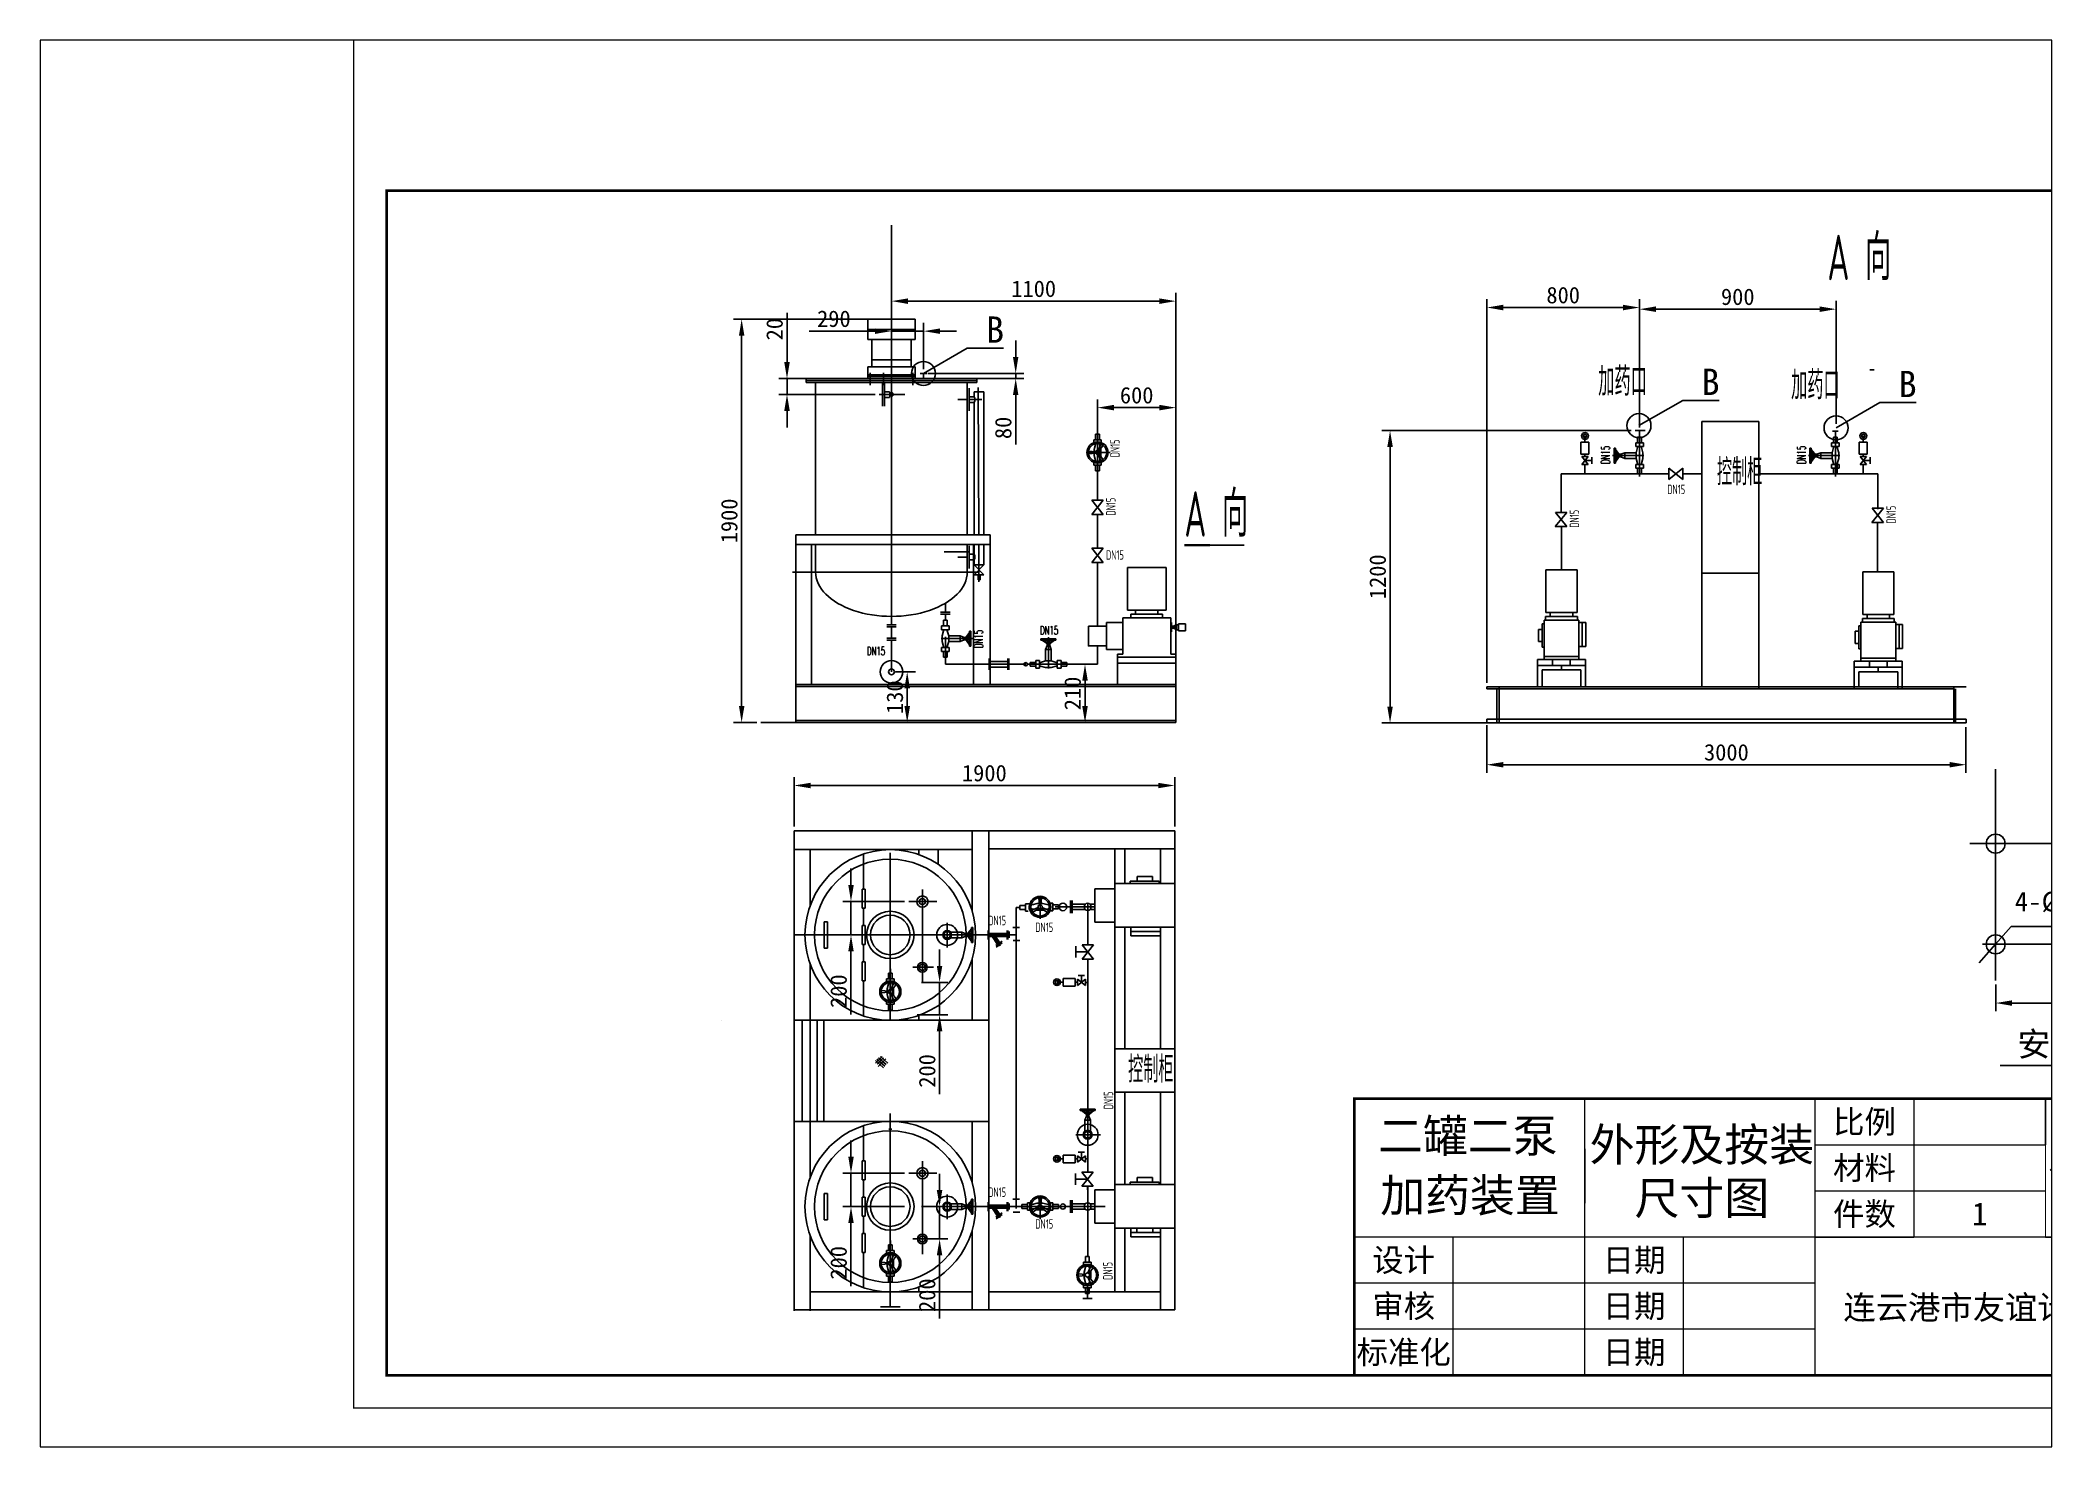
# Paper-space layout 'N' of a CAD drawing. Header units: millimetres. Extents: x 29 to 261, y 20 to 182.
# The model-space entities are those that its viewports show. They can reach past a viewport. Long polylines and large blocks are cut down to what shows.
import ezdxf
from ezdxf.enums import TextEntityAlignment as Align

# ---------------------------------------------------------------- set-up
doc = ezdxf.new("R2010")
doc.units = ezdxf.units.MM
doc.header["$PDMODE"] = 35
doc.layers.add('01-轮廓线', color=7, linetype='Continuous', lineweight=35)
doc.layers.add('04-标注', color=3, linetype='Continuous', lineweight=20)
doc.layers.add('05-文字', color=5, linetype='Continuous')
doc.styles.add('HZ0', font='romans', dxfattribs={"width": 0.6, "bigfont": 'hztxt0'})
doc.styles.add('S', font='SimSun.ttf')
doc.styles.add('S1', font='isocp.shx', dxfattribs={"width": 0.6, "height": 4.5, "bigfont": 'chinese.shx'})
doc.dimstyles.new('ISO-25', dxfattribs={"dimtxt": 2.5, "dimasz": 2.5, "dimexe": 1.25, "dimexo": 0.625, "dimtad": 1, "dimtxsty": 'Standard', "dimcen": 2.5, "dimadec": 0, "dimazin": 0, "dimtfac": 1, "dimtmove": 0, "dimatfit": 3, "dimfxl": 0, "dimarcsym": 0})

psp = doc.layouts.new('N')

msp = doc.modelspace()

# ---------------------------------------------------------------- texts
at = {"color": 0, "style": 'S1', "width": 0.6}
for s, height, p in [('A 向', 6.912, (298.138, 190.66)), ('加药口', 4.32, (263.324, 173.081)), ('加药口', 4.32, (292.62, 172.532)), ('控制柜', 4.032, (281.359, 159.483)), ('A 向', 6.912, (200.449, 151.679)), ('DN15', 1.44, (273.811, 158.149)), ('DN15', 1.44, (188.549, 148.181)), ('控制柜', 4.032, (191.914, 68.711))]:
    msp.add_text(s, height=height, dxfattribs=at).set_placement(p)
at = {"color": 0, "style": 'S'}
for s, height, p in [('B', 4, (171.697, 183.145)), ('B', 4, (280.395, 175.214)), ('B', 4, (310.331, 174.88)), ('4-%%C18', 3, (332.186, 96.235)), ('安装尺寸图', 3.6864, (339.562, 74.582)), ('外形及按装', 5, (279.07, 59.308)), ('JY-2*1-60/7.0-2', 3, (346.971, 56.612)), ('加药装置', 5, (243.845, 51.583)), ('尺寸图', 5, (279.07, 51.197)), ('连云港市友谊计量泵有限公司', 3.6, (332.484, 34.56))]:
    msp.add_text(s, height=height, dxfattribs=at).set_placement(p, align=Align.MIDDLE_CENTER)
at = {"color": 0, "style": 'S1', "width": 0.6}
for p in [(189.909, 165.092), (188.922, 66.017), (188.828, 40.114)]:
    msp.add_text('DN15', height=1.44, rotation=90, dxfattribs=at).set_placement(p, align=Align.MIDDLE)
at = {"style": 'HZ0', "width": 0.6}
for p in [(265.086, 162.738), (294.844, 162.738), (169.837, 134.77)]:
    msp.add_text('DN15', height=1.296, rotation=90, dxfattribs=at).set_placement(p)
at = {"color": 0, "style": 'S1', "width": 0.6}
for p in [(190.006, 154.89), (308.526, 153.676), (260.418, 153.043)]:
    msp.add_text('DN15', height=1.44, rotation=90, dxfattribs=at).set_placement(p)
at = {"style": 'HZ0', "width": 0.6}
for p in [(178.533, 136.805), (152.231, 133.658)]:
    msp.add_text('DN15', height=1.296, dxfattribs=at).set_placement(p)
at = {"color": 0, "style": 'S1', "width": 0.6}
for p in [(172.011, 93.357), (179.163, 92.324), (172.011, 52.073), (179.163, 47.244)]:
    msp.add_text('DN15', height=1.44, dxfattribs=at).set_placement(p, align=Align.MIDDLE)
at = {"style": 'S'}
for s, p in [('比例', (303.769, 62.761)), ('材料', (303.769, 55.761)), ('件数', (303.769, 48.761)), ('设计', (233.769, 41.761)), ('日期', (268.769, 41.761)), ('审核', (233.769, 34.761)), ('日期', (268.769, 34.761)), ('标准化', (233.769, 27.761)), ('日期', (268.769, 27.761))]:
    msp.add_text(s, height=3.5, dxfattribs=at).set_placement(p, align=Align.MIDDLE_CENTER)
at = {"color": 0, "style": 'S'}
msp.add_text('二罐二泵', height=5, dxfattribs=at).set_placement((229.872, 58.128))
at = {"layer": '04-标注', "color": 0, "style": 'S'}
msp.add_text('1', height=3.5, dxfattribs=at).set_placement((321.269, 48.761), align=Align.MIDDLE_CENTER)

# ---------------------------------------------------------------- blocks, each defined once
blk = doc.blocks.new('*D11')
at = {"color": 0, "lineweight": -2}
for p, q in [((155.96, 171.04), (155.96, 184.16)), ((160.84, 177.11), (160.84, 184.16)), ((153.46, 182.91), (143.46, 182.91)), ((160.84, 182.91), (155.96, 182.91)), ((163.34, 182.91), (165.84, 182.91))]:
    blk.add_line(p, q, dxfattribs=at)
at = {"color": 0}
for points in [[(153.46, 183.32), (153.46, 182.49), (155.96, 182.91)], [(163.34, 183.32), (163.34, 182.49), (160.84, 182.91)]]:
    blk.add_solid(points, dxfattribs=at)
at = {"layer": 'Defpoints', "color": 0}
for p in [(155.96, 182.91), (160.84, 176.48), (155.96, 170.42)]:
    blk.add_point(p, dxfattribs=at)
at = {"color": 0, "insert": (147.21, 184.78), "char_height": 2.5, "attachment_point": 5}
blk.add_mtext('\\A1;290', dxfattribs=at)
blk = doc.blocks.new('*D12')
at = {"color": 0, "lineweight": -2}
for p, q in [((187.26, 167.06), (187.26, 172.54)), ((196.66, 171.29), (189.76, 171.29)), ((199.16, 134.48), (199.16, 172.54))]:
    blk.add_line(p, q, dxfattribs=at)
at = {"color": 0}
for points in [[(189.76, 171.71), (189.76, 170.87), (187.26, 171.29)], [(196.66, 171.71), (196.66, 170.87), (199.16, 171.29)]]:
    blk.add_solid(points, dxfattribs=at)
at = {"layer": 'Defpoints', "color": 0}
for p in [(187.26, 171.29), (187.26, 166.44), (199.16, 133.85)]:
    blk.add_point(p, dxfattribs=at)
at = {"color": 0, "insert": (193.21, 173.16), "char_height": 2.5, "attachment_point": 5}
blk.add_mtext('\\A1;600', dxfattribs=at)
blk = doc.blocks.new('*D13')
at = {"color": 0, "lineweight": -2}
for p, q in [((155.96, 179.36), (155.96, 188.72)), ((196.66, 187.47), (158.46, 187.47)), ((199.16, 168.1), (199.16, 188.72))]:
    blk.add_line(p, q, dxfattribs=at)
at = {"color": 0}
for points in [[(158.46, 187.89), (158.46, 187.05), (155.96, 187.47)], [(196.66, 187.89), (196.66, 187.05), (199.16, 187.47)]]:
    blk.add_solid(points, dxfattribs=at)
at = {"layer": 'Defpoints', "color": 0}
for p in [(155.96, 187.47), (155.96, 178.73), (199.16, 167.48)]:
    blk.add_point(p, dxfattribs=at)
at = {"color": 0, "insert": (177.56, 189.34), "char_height": 2.5, "attachment_point": 5}
blk.add_mtext('\\A1;1100', dxfattribs=at)
blk = doc.blocks.new('*D14')
at = {"color": 0, "lineweight": -2}
for p, q in [((156.59, 131.14), (159.6, 131.14)), ((158.35, 128.64), (158.35, 125.94)), ((156.59, 123.44), (159.6, 123.44))]:
    blk.add_line(p, q, dxfattribs=at)
at = {"color": 0}
for points in [[(157.93, 128.64), (158.77, 128.64), (158.35, 131.14)], [(157.93, 125.94), (158.77, 125.94), (158.35, 123.44)]]:
    blk.add_solid(points, dxfattribs=at)
at = {"layer": 'Defpoints', "color": 0}
for p in [(155.96, 131.14), (155.96, 123.44), (158.35, 123.44)]:
    blk.add_point(p, dxfattribs=at)
at = {"color": 0, "insert": (156.48, 127.29), "char_height": 2.5, "attachment_point": 5, "rotation": 90}
blk.add_mtext('\\A1;130', dxfattribs=at)
blk = doc.blocks.new('*D15')
at = {"color": 0, "lineweight": -2}
for p, q in [((174.83, 178.98), (174.83, 181.48)), ((161.46, 176.48), (176.08, 176.48)), ((166.74, 175.71), (176.08, 175.71)), ((174.83, 176.48), (174.83, 175.71)), ((174.83, 173.21), (174.83, 165.71))]:
    blk.add_line(p, q, dxfattribs=at)
at = {"color": 0}
for points in [[(174.41, 178.98), (175.24, 178.98), (174.83, 176.48)], [(174.41, 173.21), (175.24, 173.21), (174.83, 175.71)]]:
    blk.add_solid(points, dxfattribs=at)
at = {"layer": 'Defpoints', "color": 0}
for p in [(160.84, 176.48), (166.12, 175.71), (174.83, 175.71)]:
    blk.add_point(p, dxfattribs=at)
at = {"color": 0, "insert": (172.95, 168.21), "char_height": 2.5, "attachment_point": 5, "rotation": 90}
blk.add_mtext('\\A1;80', dxfattribs=at)
blk = doc.blocks.new('*D17')
at = {"color": 0, "lineweight": -2}
for p, q in [((163.27, 86.46), (163.27, 88.96)), ((160.54, 83.96), (164.52, 83.96)), ((163.27, 83.96), (163.27, 79.04)), ((159.84, 79.04), (164.52, 79.04)), ((163.27, 76.54), (163.27, 66.96))]:
    blk.add_line(p, q, dxfattribs=at)
at = {"color": 0}
for points in [[(162.85, 86.46), (163.68, 86.46), (163.27, 83.96)], [(162.85, 76.54), (163.68, 76.54), (163.27, 79.04)]]:
    blk.add_solid(points, dxfattribs=at)
at = {"layer": 'Defpoints', "color": 0}
for p in [(159.92, 83.96), (159.22, 79.04), (163.27, 79.04)]:
    blk.add_point(p, dxfattribs=at)
at = {"color": 0, "insert": (161.39, 70.5), "char_height": 2.5, "attachment_point": 5, "rotation": 90}
blk.add_mtext('\\A1;200', dxfattribs=at)
blk = doc.blocks.new('*D18')
at = {"color": 0, "lineweight": -2}
for p, q in [((149.81, 98.74), (149.81, 101.24)), ((157.95, 96.24), (148.56, 96.24)), ((149.81, 96.24), (149.81, 91.16)), ((157.95, 91.16), (148.56, 91.16)), ((149.81, 88.66), (149.81, 79.08))]:
    blk.add_line(p, q, dxfattribs=at)
at = {"color": 0}
for points in [[(149.4, 98.74), (150.23, 98.74), (149.81, 96.24)], [(149.4, 88.66), (150.23, 88.66), (149.81, 91.16)]]:
    blk.add_solid(points, dxfattribs=at)
at = {"layer": 'Defpoints', "color": 0}
for p in [(158.58, 96.24), (149.81, 91.16), (158.58, 91.16)]:
    blk.add_point(p, dxfattribs=at)
at = {"color": 0, "insert": (147.94, 82.62), "char_height": 2.5, "attachment_point": 5, "rotation": 90}
blk.add_mtext('\\A1;200', dxfattribs=at)
blk = doc.blocks.new('*D19')
at = {"color": 0, "lineweight": -2}
for p, q in [((140.09, 178.21), (140.09, 185.71)), ((149.67, 175.71), (138.84, 175.71)), ((140.09, 173.29), (140.09, 175.71)), ((153.46, 173.29), (138.84, 173.29)), ((140.09, 170.79), (140.09, 168.29))]:
    blk.add_line(p, q, dxfattribs=at)
at = {"color": 0}
for points in [[(139.67, 178.21), (140.51, 178.21), (140.09, 175.71)], [(139.67, 170.79), (140.51, 170.79), (140.09, 173.29)]]:
    blk.add_solid(points, dxfattribs=at)
at = {"layer": 'Defpoints', "color": 0}
for p in [(140.09, 175.71), (150.29, 175.71), (154.09, 173.29)]:
    blk.add_point(p, dxfattribs=at)
at = {"color": 0, "insert": (138.21, 183.21), "char_height": 2.5, "attachment_point": 5, "rotation": 90}
blk.add_mtext('\\A1;20', dxfattribs=at)
blk = doc.blocks.new('*D20')
at = {"color": 0, "lineweight": -2}
for p, q in [((184.74, 132.29), (184.11, 132.29)), ((185.36, 129.79), (185.36, 125.94)), ((184.74, 123.44), (184.11, 123.44))]:
    blk.add_line(p, q, dxfattribs=at)
at = {"color": 0}
for points in [[(184.94, 129.79), (185.78, 129.79), (185.36, 132.29)], [(184.94, 125.94), (185.78, 125.94), (185.36, 123.44)]]:
    blk.add_solid(points, dxfattribs=at)
at = {"layer": 'Defpoints', "color": 0}
for p in [(185.36, 132.29), (185.36, 123.44), (185.36, 123.44)]:
    blk.add_point(p, dxfattribs=at)
at = {"color": 0, "insert": (183.49, 127.86), "char_height": 2.5, "attachment_point": 5, "rotation": 90}
blk.add_mtext('\\A1;210', dxfattribs=at)
blk = doc.blocks.new('*D21')
at = {"color": 0, "lineweight": -2}
for p, q in [((163.27, 52.38), (163.27, 54.88)), ((160.54, 49.88), (164.52, 49.88)), ((163.27, 49.88), (163.27, 44.96)), ((159.84, 44.96), (164.52, 44.96)), ((163.27, 42.46), (163.27, 32.88))]:
    blk.add_line(p, q, dxfattribs=at)
at = {"color": 0}
for points in [[(162.85, 52.38), (163.68, 52.38), (163.27, 49.88)], [(162.85, 42.46), (163.68, 42.46), (163.27, 44.96)]]:
    blk.add_solid(points, dxfattribs=at)
at = {"layer": 'Defpoints', "color": 0}
for p in [(159.92, 49.88), (159.22, 44.96), (163.27, 44.96)]:
    blk.add_point(p, dxfattribs=at)
at = {"color": 0, "insert": (161.39, 36.42), "char_height": 2.5, "attachment_point": 5, "rotation": 90}
blk.add_mtext('\\A1;200', dxfattribs=at)
blk = doc.blocks.new('*D22')
at = {"color": 0, "lineweight": -2}
for p, q in [((149.81, 57.45), (149.81, 59.95)), ((157.95, 54.95), (148.56, 54.95)), ((149.81, 54.95), (149.81, 49.88)), ((157.95, 49.88), (148.56, 49.88)), ((149.81, 47.38), (149.81, 37.79))]:
    blk.add_line(p, q, dxfattribs=at)
at = {"color": 0}
for points in [[(149.4, 57.45), (150.23, 57.45), (149.81, 54.95)], [(149.4, 47.38), (150.23, 47.38), (149.81, 49.88)]]:
    blk.add_solid(points, dxfattribs=at)
at = {"layer": 'Defpoints', "color": 0}
for p in [(158.58, 54.95), (149.81, 49.88), (158.58, 49.88)]:
    blk.add_point(p, dxfattribs=at)
at = {"color": 0, "insert": (147.94, 41.34), "char_height": 2.5, "attachment_point": 5, "rotation": 90}
blk.add_mtext('\\A1;200', dxfattribs=at)
blk = doc.blocks.new('*D24')
at = {"color": 0, "lineweight": -2}
for p, q in [((246.39, 123.03), (246.39, 115.78)), ((319.19, 122.75), (319.19, 115.78)), ((316.69, 117.03), (248.89, 117.03))]:
    blk.add_line(p, q, dxfattribs=at)
at = {"color": 0}
for points in [[(248.89, 117.44), (248.89, 116.61), (246.39, 117.03)], [(316.69, 117.44), (316.69, 116.61), (319.19, 117.03)]]:
    blk.add_solid(points, dxfattribs=at)
at = {"layer": 'Defpoints', "color": 0}
for p in [(246.39, 123.66), (319.19, 123.37), (246.39, 117.03)]:
    blk.add_point(p, dxfattribs=at)
at = {"color": 0, "insert": (282.79, 118.9), "char_height": 2.5, "attachment_point": 5}
blk.add_mtext('\\A1;3000', dxfattribs=at)
blk = doc.blocks.new('*D25')
at = {"color": 0, "lineweight": -2}
for p, q in [((268.33, 167.8), (230.45, 167.8)), ((231.7, 165.3), (231.7, 125.87)), ((247.3, 123.37), (230.45, 123.37))]:
    blk.add_line(p, q, dxfattribs=at)
at = {"color": 0}
for points in [[(231.28, 165.3), (232.12, 165.3), (231.7, 167.8)], [(231.28, 125.87), (232.12, 125.87), (231.7, 123.37)]]:
    blk.add_solid(points, dxfattribs=at)
at = {"layer": 'Defpoints', "color": 0}
for p in [(268.95, 167.8), (231.7, 123.37), (247.92, 123.37)]:
    blk.add_point(p, dxfattribs=at)
at = {"color": 0, "insert": (229.83, 145.59), "char_height": 2.5, "attachment_point": 5, "rotation": 90}
blk.add_mtext('\\A1;1200', dxfattribs=at)
blk = doc.blocks.new('*D26')
at = {"color": 0, "lineweight": -2}
for p, q in [((246.39, 129.47), (246.39, 187.75)), ((248.89, 186.5), (267.1, 186.5)), ((269.6, 168.29), (269.6, 187.75))]:
    blk.add_line(p, q, dxfattribs=at)
at = {"color": 0}
for points in [[(248.89, 186.92), (248.89, 186.08), (246.39, 186.5)], [(267.1, 186.92), (267.1, 186.08), (269.6, 186.5)]]:
    blk.add_solid(points, dxfattribs=at)
at = {"layer": 'Defpoints', "color": 0}
for p in [(269.6, 186.5), (269.6, 167.67), (246.39, 128.84)]:
    blk.add_point(p, dxfattribs=at)
at = {"color": 0, "insert": (258, 188.37), "char_height": 2.5, "attachment_point": 5}
blk.add_mtext('\\A1;800', dxfattribs=at)
blk = doc.blocks.new('*D32')
at = {"color": 0, "lineweight": -2}
for p, q in [((323.7, 83.63), (323.7, 79.56)), ((350.34, 84.15), (350.34, 79.56)), ((326.2, 80.81), (347.84, 80.81))]:
    blk.add_line(p, q, dxfattribs=at)
at = {"color": 0}
for points in [[(326.2, 81.23), (326.2, 80.39), (323.7, 80.81)], [(347.84, 81.23), (347.84, 80.39), (350.34, 80.81)]]:
    blk.add_solid(points, dxfattribs=at)
at = {"layer": 'Defpoints', "color": 0}
for p in [(323.7, 84.26), (350.34, 84.78), (350.34, 80.81)]:
    blk.add_point(p, dxfattribs=at)
at = {"color": 0, "insert": (337.02, 82.69), "char_height": 2.5, "attachment_point": 5}
blk.add_mtext('\\A1;2800', dxfattribs=at)
blk = doc.blocks.new('*D41')
at = {"color": 0, "lineweight": -2}
for p, q in [((269.6, 174.23), (269.6, 187.5)), ((299.45, 168.84), (299.45, 187.5)), ((296.95, 186.25), (272.1, 186.25))]:
    blk.add_line(p, q, dxfattribs=at)
at = {"color": 0}
for points in [[(272.1, 186.67), (272.1, 185.83), (269.6, 186.25)], [(296.95, 186.67), (296.95, 185.83), (299.45, 186.25)]]:
    blk.add_solid(points, dxfattribs=at)
at = {"layer": 'Defpoints', "color": 0}
for p in [(269.6, 186.25), (269.6, 173.61), (299.45, 168.22)]:
    blk.add_point(p, dxfattribs=at)
at = {"color": 0, "insert": (284.52, 188.12), "char_height": 2.5, "attachment_point": 5}
blk.add_mtext('\\A1;900', dxfattribs=at)
blk = doc.blocks.new('*D43')
at = {"color": 0, "lineweight": -2}
for p, q in [((141.16, 107.63), (141.16, 115.12)), ((196.48, 113.87), (143.66, 113.87)), ((198.98, 107.63), (198.98, 115.12))]:
    blk.add_line(p, q, dxfattribs=at)
at = {"color": 0}
for points in [[(143.66, 114.28), (143.66, 113.45), (141.16, 113.87)], [(196.48, 114.28), (196.48, 113.45), (198.98, 113.87)]]:
    blk.add_solid(points, dxfattribs=at)
at = {"layer": 'Defpoints', "color": 0}
for p in [(141.16, 113.87), (141.16, 107), (198.98, 107)]:
    blk.add_point(p, dxfattribs=at)
at = {"color": 0, "insert": (170.07, 115.74), "char_height": 2.5, "attachment_point": 5}
blk.add_mtext('\\A1;1900', dxfattribs=at)
blk = doc.blocks.new('*D45')
at = {"color": 0, "lineweight": -2}
for p, q in [((155.34, 184.73), (131.95, 184.73)), ((133.2, 182.23), (133.2, 125.94)), ((135.5, 123.44), (131.95, 123.44))]:
    blk.add_line(p, q, dxfattribs=at)
at = {"color": 0}
for points in [[(132.79, 182.23), (133.62, 182.23), (133.2, 184.73)], [(132.79, 125.94), (133.62, 125.94), (133.2, 123.44)]]:
    blk.add_solid(points, dxfattribs=at)
at = {"layer": 'Defpoints', "color": 0}
for p in [(155.96, 184.73), (133.2, 123.44), (136.13, 123.44)]:
    blk.add_point(p, dxfattribs=at)
at = {"color": 0, "insert": (131.33, 154.08), "char_height": 2.5, "attachment_point": 5, "rotation": 90}
blk.add_mtext('\\A1;1900', dxfattribs=at)

# ---------------------------------------------------------------- dimensions: what is measured, and where the dimension line sits
at = {"color": 0}
for base, p1, p2, text, picture, middle in [((155.963, 187.468), (199.163, 167.475), (155.963, 178.734), '1100', '*D13', (177.563, 189.343)), ((269.599, 186.5), (246.395, 128.842), (269.599, 167.669), '800', '*D26', (257.997, 188.375)), ((269.599, 186.249), (299.451, 168.216), (269.599, 173.609), '900', '*D41', (284.525, 188.124)), ((155.963, 182.907), (160.839, 176.481), (155.963, 170.416), '290', '*D11', (147.213, 184.782)), ((187.26, 171.289), (199.163, 133.852), (187.26, 166.438), '600', '*D12', (193.211, 173.164)), ((246.395, 117.025), (319.195, 123.37), (246.395, 123.658), '3000', '*D24', (282.795, 118.9)), ((141.164, 113.865), (198.983, 107), (141.164, 107), '1900', '*D43', (170.074, 115.74)), ((350.337, 80.81), (323.697, 84.258), (350.337, 84.779), '2800', '*D32', (337.017, 82.685))]:
    dim = msp.add_linear_dim(base=base, p1=p1, p2=p2, text=text, dimstyle='ISO-25', override={"dimtp": -0.009, "dimtm": 0.034, "dimtfac": 0.5, "dimtolj": 1}, dxfattribs=at)
    dim.commit()
    dim.dimension.update_dxf_attribs({"geometry": picture, "text_midpoint": middle})
for base, p1, p2, text, picture, middle in [((133.205, 123.437), (155.963, 184.731), (136.126, 123.437), '1900', '*D45', (131.33, 154.084)), ((140.089, 175.709), (154.085, 173.291), (150.291, 175.709), '20', '*D19', (138.214, 183.209)), ((174.827, 175.709), (160.839, 176.481), (166.117, 175.709), '80', '*D15', (172.952, 168.209)), ((231.7, 123.37), (268.952, 167.8), (247.923, 123.37), '1200', '*D25', (229.825, 145.585)), ((185.362, 123.437), (185.362, 132.292), (185.362, 123.437), '210', '*D20', (183.487, 127.865)), ((158.35, 123.437), (155.963, 131.143), (155.963, 123.437), '130', '*D14', (156.475, 127.29)), ((149.812, 91.16), (158.578, 96.238), (158.578, 91.16), '200', '*D18', (147.937, 82.619)), ((163.266, 79.043), (159.92, 83.96), (159.218, 79.043), '200', '*D17', (161.391, 70.501)), ((149.812, 49.877), (158.578, 54.955), (158.578, 49.877), '200', '*D22', (147.937, 41.336)), ((163.266, 44.96), (159.92, 49.877), (159.218, 44.96), '200', '*D21', (161.391, 36.418))]:
    dim = msp.add_linear_dim(base=base, p1=p1, p2=p2, angle=90, text=text, dimstyle='ISO-25', override={"dimtp": -0.009, "dimtm": 0.034, "dimtfac": 0.5, "dimtolj": 1}, dxfattribs=at)
    dim.commit()
    dim.dimension.update_dxf_attribs({"geometry": picture, "text_midpoint": middle})

# ---------------------------------------------------------------- linework, layer by layer
at = {"color": 0}
for p, q in [((155.963, 199.017), (155.963, 175.709)), ((152.374, 184.731), (152.374, 181.634)), ((152.374, 184.731), (159.552, 184.731)), ((159.552, 184.731), (159.552, 181.634)), ((152.374, 183.186), (159.552, 183.186)), ((152.374, 181.634), (159.552, 181.634)), ((152.972, 181.634), (152.972, 177.506)), ((158.954, 181.634), (158.954, 177.506)), ((160.816, 176.481), (167.451, 180.311)), ((167.451, 180.311), (172.984, 180.311)), ((152.374, 177.506), (152.374, 175.709)), ((152.374, 177.506), (159.552, 177.506)), ((153.083, 178.567), (158.843, 178.567)), ((159.552, 177.506), (159.552, 175.709)), ((159.39, 175.709), (143.003, 175.709)), ((168.923, 175.709), (143.003, 175.709)), ((143.003, 175.111), (143.003, 175.709)), ((143.003, 175.41), (159.39, 175.41)), ((159.39, 175.111), (143.003, 175.111)), ((168.923, 175.111), (143.003, 175.111)), ((144.443, 151.949), (144.443, 175.111)), ((152.374, 176.263), (159.552, 176.263)), ((152.374, 176.008), (159.552, 176.008)), ((152.374, 175.709), (159.552, 175.709)), ((152.739, 174.687), (152.739, 176.575)), ((154.595, 171.535), (154.595, 174.991)), ((154.755, 174.687), (154.755, 176.575)), ((154.755, 174.687), (154.755, 176.575)), ((154.883, 171.535), (154.883, 174.991)), ((159.187, 174.687), (159.187, 176.575)), ((159.39, 175.41), (168.923, 175.41)), ((160.313, 176.481), (161.32, 176.481)), ((160.839, 176.481), (160.839, 175.709)), ((167.483, 151.949), (167.483, 175.111)), ((167.483, 170.789), (167.483, 174.245)), ((167.771, 170.789), (167.771, 174.245)), ((168.923, 175.111), (168.923, 175.709)), ((169.123, 174.36), (169.223, 151.949)), ((304.592, 177.015), (305.23, 177.015)), ((154.085, 173.291), (157.987, 173.291)), ((154.883, 173.695), (155.659, 173.695)), ((154.883, 172.831), (155.659, 172.831)), ((155.963, 173.291), (155.963, 139.565)), ((167.483, 172.517), (166.043, 172.517)), ((167.771, 172.949), (168.547, 172.949)), ((167.771, 172.517), (169.675, 172.517)), ((167.771, 172.085), (168.547, 172.085)), ((168.547, 173.669), (168.547, 172.949)), ((168.547, 173.669), (169.987, 173.669)), ((168.547, 172.085), (168.547, 151.949)), ((169.987, 173.669), (169.987, 151.949)), ((269.515, 168.55), (276.15, 172.38)), ((276.15, 172.38), (281.682, 172.38)), ((299.451, 168.216), (306.086, 172.047)), ((306.086, 172.047), (311.618, 172.047)), ((287.723, 169.162), (279.083, 169.162)), ((279.083, 128.842), (279.083, 169.162)), ((287.723, 128.554), (287.723, 169.162)), ((186.684, 166.401), (186.684, 165.978)), ((187.836, 166.401), (186.684, 166.401)), ((186.972, 165.677), (186.757, 164.904)), ((187.585, 165.825), (186.935, 165.825)), ((186.972, 167.265), (186.972, 166.401)), ((187.548, 167.265), (186.972, 167.265)), ((186.972, 165.677), (186.972, 165.825)), ((187.26, 167.265), (187.26, 160.982)), ((187.264, 165.931), (187.264, 166.802)), ((187.749, 165.71), (187.344, 164.783)), ((188.087, 165.514), (187.487, 164.7)), ((187.548, 167.265), (187.548, 166.401)), ((187.548, 165.677), (187.548, 165.825)), ((187.548, 165.677), (187.62, 165.415)), ((187.728, 165.027), (187.762, 164.904)), ((187.836, 166.401), (187.836, 165.978)), ((260.704, 166.018), (261.891, 166.018)), ((260.704, 165.361), (260.704, 166.018)), ((260.704, 164.756), (260.704, 165.361)), ((261.298, 166.979), (261.297, 166.018)), ((261.891, 165.361), (261.891, 166.018)), ((261.891, 164.756), (261.891, 165.689)), ((265.927, 165.133), (265.725, 165.133)), ((265.725, 162.875), (265.725, 165.133)), ((265.927, 162.875), (265.927, 165.133)), ((268.952, 167.8), (270.443, 167.8)), ((269.023, 165.934), (269.023, 165.358)), ((270.175, 165.934), (269.023, 165.934)), ((270.175, 165.358), (269.023, 165.358)), ((269.311, 165.209), (269.096, 164.436)), ((269.887, 166.798), (269.311, 166.798)), ((269.311, 166.798), (269.311, 165.934)), ((269.311, 165.209), (269.311, 165.358)), ((269.599, 166.798), (269.599, 167.669)), ((269.599, 161.211), (269.599, 166.798)), ((269.887, 166.798), (269.887, 165.934)), ((269.887, 165.209), (269.887, 165.358)), ((269.887, 165.209), (270.101, 164.436)), ((270.175, 165.358), (270.175, 165.934)), ((295.685, 165.133), (295.484, 165.133)), ((295.484, 162.875), (295.484, 165.133)), ((295.685, 162.875), (295.685, 165.133)), ((298.781, 165.934), (298.781, 165.358)), ((299.933, 165.934), (298.781, 165.934)), ((299.933, 165.358), (298.781, 165.358)), ((299.069, 165.209), (298.855, 164.436)), ((298.91, 167.701), (299.774, 167.701)), ((299.645, 166.798), (299.069, 166.798)), ((299.069, 166.798), (299.069, 165.934)), ((299.069, 165.209), (299.069, 165.358)), ((299.357, 166.798), (299.357, 167.669)), ((299.357, 161.211), (299.357, 166.798)), ((299.645, 166.798), (299.645, 165.934)), ((299.645, 165.209), (299.645, 165.358)), ((299.645, 165.209), (299.86, 164.436)), ((299.933, 165.358), (299.933, 165.934)), ((302.986, 166.018), (304.173, 166.018)), ((302.986, 165.361), (302.986, 166.018)), ((302.986, 164.756), (302.986, 165.361)), ((303.58, 166.979), (303.579, 166.018)), ((304.173, 165.361), (304.173, 166.018)), ((304.173, 164.756), (304.173, 165.689)), ((185.68, 164.472), (189.168, 164.472)), ((185.943, 164.667), (186.949, 164.555)), ((185.943, 164.276), (186.949, 164.389)), ((186.684, 162.542), (186.684, 163.118)), ((187.836, 162.542), (186.684, 162.542)), ((186.757, 164.576), (186.757, 164.904)), ((186.757, 164.04), (186.757, 164.367)), ((186.972, 163.267), (186.757, 164.04)), ((187.585, 163.118), (186.935, 163.118)), ((186.972, 163.118), (186.972, 163.267)), ((186.972, 161.678), (186.972, 162.542)), ((187.749, 163.234), (187.344, 164.161)), ((188.087, 163.429), (187.487, 164.244)), ((187.548, 163.267), (187.62, 163.528)), ((187.548, 163.118), (187.548, 163.267)), ((187.548, 161.678), (187.548, 162.542)), ((187.728, 163.917), (187.762, 164.04)), ((187.762, 164.04), (187.762, 164.904)), ((187.836, 162.542), (187.836, 162.965)), ((260.704, 164.756), (260.704, 164.518)), ((260.704, 164.215), (260.704, 164.518)), ((261.891, 164.215), (260.704, 164.215)), ((261.79, 163.86), (260.813, 162.65)), ((260.813, 162.65), (261.781, 162.65)), ((261.781, 162.65), (260.822, 163.86)), ((260.822, 163.86), (261.79, 163.86)), ((260.822, 163.86), (261.79, 163.86)), ((261.297, 164.215), (261.297, 163.86)), ((261.297, 162.65), (261.297, 162.315)), ((261.297, 162.315), (261.297, 161.211)), ((261.302, 163.255), (262.328, 163.255)), ((261.891, 164.756), (261.891, 164.215)), ((261.891, 164.215), (261.891, 164.518)), ((262.328, 163.255), (262.328, 163.738)), ((262.328, 163.255), (262.328, 162.771)), ((270.256, 164.004), (265.505, 164.004)), ((265.927, 162.875), (265.725, 162.875)), ((265.927, 164.942), (266.399, 164.307)), ((265.927, 164.773), (266.273, 164.307)), ((266.209, 164.198), (265.927, 164.198)), ((266.209, 163.81), (265.927, 163.81)), ((265.927, 163.067), (266.399, 163.702)), ((265.927, 163.236), (266.273, 163.702)), ((266.209, 163.702), (266.209, 164.307)), ((266.209, 164.307), (266.44, 164.307)), ((266.209, 163.702), (266.44, 163.702)), ((266.44, 163.702), (266.44, 164.307)), ((266.767, 164.198), (266.44, 164.198)), ((266.767, 163.81), (266.44, 163.81)), ((267.374, 164.436), (266.767, 164.198)), ((266.767, 163.81), (266.767, 164.198)), ((267.374, 163.572), (266.767, 163.81)), ((269.096, 164.436), (267.374, 164.436)), ((267.374, 163.572), (267.374, 164.436)), ((269.096, 163.572), (267.374, 163.572)), ((270.175, 162.651), (269.023, 162.651)), ((269.023, 162.075), (269.023, 162.651)), ((270.175, 162.075), (269.023, 162.075)), ((269.096, 163.572), (269.096, 164.436)), ((269.311, 162.799), (269.096, 163.572)), ((269.311, 162.651), (269.311, 162.799)), ((269.311, 161.211), (269.311, 162.075)), ((269.599, 161.211), (269.599, 162.736)), ((269.887, 162.799), (270.101, 163.572)), ((269.887, 162.651), (269.887, 162.799)), ((269.887, 161.211), (269.887, 162.075)), ((270.101, 163.572), (270.101, 164.436)), ((270.175, 162.075), (270.175, 162.651)), ((274.024, 162.094), (274.024, 160.366)), ((276.184, 160.35), (274.024, 162.094)), ((274.024, 160.366), (276.184, 162.078)), ((276.184, 162.078), (276.184, 160.35)), ((276.184, 162.078), (276.184, 160.35)), ((300.014, 164.004), (295.263, 164.004)), ((295.685, 162.875), (295.484, 162.875)), ((295.685, 164.942), (296.158, 164.307)), ((295.685, 164.773), (296.032, 164.307)), ((295.967, 164.198), (295.685, 164.198)), ((295.967, 163.81), (295.685, 163.81)), ((295.685, 163.067), (296.158, 163.702)), ((295.685, 163.236), (296.032, 163.702)), ((295.967, 163.702), (295.967, 164.307)), ((295.967, 164.307), (296.199, 164.307)), ((295.967, 163.702), (296.199, 163.702)), ((296.199, 163.702), (296.199, 164.307)), ((296.525, 164.198), (296.199, 164.198)), ((296.525, 163.81), (296.199, 163.81)), ((297.133, 164.436), (296.525, 164.198)), ((296.525, 163.81), (296.525, 164.198)), ((297.133, 163.572), (296.525, 163.81)), ((298.855, 164.436), (297.133, 164.436)), ((297.133, 163.572), (297.133, 164.436)), ((298.855, 163.572), (297.133, 163.572)), ((299.933, 162.651), (298.781, 162.651)), ((298.781, 162.075), (298.781, 162.651)), ((299.933, 162.075), (298.781, 162.075)), ((298.855, 163.572), (298.855, 164.436)), ((299.069, 162.799), (298.855, 163.572)), ((299.069, 162.651), (299.069, 162.799)), ((299.069, 161.211), (299.069, 162.075)), ((299.645, 162.799), (299.86, 163.572)), ((299.645, 162.651), (299.645, 162.799)), ((299.645, 161.211), (299.645, 162.736)), ((299.645, 161.211), (299.645, 162.075)), ((299.86, 163.572), (299.86, 164.436)), ((299.933, 162.075), (299.933, 162.651)), ((302.986, 164.756), (302.986, 164.518)), ((302.986, 164.215), (302.986, 164.518)), ((304.173, 164.215), (302.986, 164.215)), ((304.072, 163.86), (303.095, 162.65)), ((303.095, 162.65), (304.063, 162.65)), ((304.063, 162.65), (303.104, 163.86)), ((303.104, 163.86), (304.072, 163.86)), ((303.104, 163.86), (304.072, 163.86)), ((303.579, 164.215), (303.579, 163.86)), ((303.579, 162.65), (303.579, 162.315)), ((303.579, 162.315), (303.579, 161.211)), ((303.584, 163.255), (304.61, 163.255)), ((304.173, 164.756), (304.173, 164.215)), ((304.173, 164.215), (304.173, 164.518)), ((304.61, 163.255), (304.61, 163.738)), ((304.61, 163.255), (304.61, 162.771)), ((187.548, 161.678), (186.972, 161.678)), ((187.26, 157.214), (187.26, 161.812)), ((257.672, 156.172), (257.672, 161.211)), ((257.672, 161.211), (261.297, 161.211)), ((261.297, 161.211), (274.024, 161.211)), ((269.887, 161.211), (269.311, 161.211)), ((269.599, 160.814), (269.599, 161.211)), ((276.184, 161.211), (277.9, 161.211)), ((277.9, 161.211), (279.083, 161.211)), ((287.723, 161.211), (292.341, 161.211)), ((292.341, 161.211), (305.804, 161.211)), ((299.645, 161.211), (299.069, 161.211)), ((299.357, 160.814), (299.357, 161.211)), ((305.804, 159.817), (305.804, 161.211)), ((305.804, 160.354), (305.804, 160.923)), ((305.804, 155.884), (305.804, 160.891)), ((305.804, 159.817), (305.804, 160.891)), ((305.804, 155.884), (305.804, 159.817)), ((188.132, 157.214), (186.388, 155.054)), ((188.116, 155.054), (186.404, 157.214)), ((186.404, 157.214), (188.132, 157.214)), ((186.404, 157.214), (188.132, 157.214)), ((187.26, 157.214), (187.26, 157.436)), ((257.672, 157.518), (257.672, 156.172)), ((257.68, 155.367), (257.672, 156.845)), ((287.723, 128.842), (287.723, 156.246)), ((306.652, 156), (304.908, 153.84)), ((306.636, 153.84), (304.924, 156)), ((304.924, 156), (306.652, 156)), ((304.924, 156), (306.652, 156)), ((305.804, 157.23), (305.804, 155.884)), ((186.388, 155.054), (188.116, 155.054)), ((187.26, 149.928), (187.26, 155.054)), ((258.544, 155.367), (256.801, 153.207)), ((256.801, 153.207), (258.529, 153.207)), ((258.529, 153.207), (256.816, 155.367)), ((256.816, 155.367), (258.544, 155.367)), ((256.816, 155.367), (258.544, 155.367)), ((257.735, 146.63), (257.735, 153.207)), ((304.908, 153.84), (306.636, 153.84)), ((305.772, 153.84), (305.772, 146.342)), ((141.42, 151.949), (169.841, 151.949)), ((141.42, 151.949), (141.42, 129.197)), ((141.42, 150.509), (169.914, 150.509)), ((143.802, 150.509), (143.802, 129.197)), ((144.443, 146.311), (144.443, 150.509)), ((167.483, 146.311), (167.483, 150.509)), ((167.483, 150.303), (167.483, 146.847)), ((167.771, 150.303), (167.771, 146.847)), ((168.401, 150.509), (168.401, 129.197)), ((168.401, 129.197), (168.401, 150.509)), ((168.547, 150.509), (168.547, 147.423)), ((169.23, 150.509), (169.255, 144.835)), ((169.914, 151.949), (170.93, 151.949)), ((169.914, 150.509), (170.93, 150.509)), ((169.987, 150.509), (169.987, 147.423)), ((170.93, 129.197), (170.93, 151.949)), ((188.132, 149.928), (186.388, 147.768)), ((188.116, 147.768), (186.404, 149.928)), ((186.404, 149.928), (188.132, 149.928)), ((186.404, 149.928), (188.132, 149.928)), ((204.206, 150.382), (204.206, 150.382)), ((204.328, 150.382), (209.522, 150.382)), ((163.945, 149.356), (167.847, 149.356)), ((167.483, 148.575), (166.043, 148.575)), ((167.771, 149.007), (168.547, 149.007)), ((167.771, 148.143), (168.547, 148.143)), ((168.547, 147.423), (168.547, 148.143)), ((168.547, 147.423), (169.987, 147.423)), ((168.547, 147.423), (169.987, 145.857)), ((169.987, 147.423), (168.547, 145.857)), ((186.388, 147.768), (188.116, 147.768)), ((187.26, 143.309), (187.26, 147.768)), ((191.814, 146.985), (194.739, 146.985)), ((191.814, 146.985), (191.814, 140.501)), ((197.664, 146.985), (194.739, 146.985)), ((197.664, 146.985), (197.664, 140.501)), ((169.296, 146.311), (140.941, 146.311)), ((168.547, 145.857), (169.987, 145.857)), ((169.123, 145.857), (169.123, 145.137)), ((169.123, 145.137), (169.411, 145.137)), ((169.411, 145.857), (169.411, 145.137)), ((255.37, 146.63), (255.37, 140.147)), ((255.37, 146.63), (260.1, 146.63)), ((260.1, 146.63), (260.1, 140.147)), ((287.723, 146.122), (279.083, 146.122)), ((303.497, 146.342), (303.497, 139.859)), ((307.044, 146.342), (303.497, 146.342)), ((308.227, 146.342), (305.862, 146.342)), ((308.227, 146.342), (308.227, 139.859)), ((164.153, 140.198), (164.153, 141.565)), ((187.26, 138.105), (187.26, 143.309)), ((156.693, 138.271), (155.233, 138.271)), ((156.693, 137.968), (155.233, 137.968)), ((155.963, 138.284), (155.963, 139.565)), ((155.963, 136.238), (155.963, 137.963)), ((164.883, 140.198), (163.423, 140.198)), ((164.883, 139.895), (163.423, 139.895)), ((163.577, 138.114), (164.729, 138.114)), ((163.577, 138.114), (163.577, 137.538)), ((163.577, 137.538), (164.729, 137.538)), ((163.865, 138.978), (163.865, 138.114)), ((163.865, 138.978), (164.441, 138.978)), ((163.865, 137.538), (163.865, 137.389)), ((164.153, 138.978), (164.153, 139.895)), ((164.441, 138.978), (164.441, 138.114)), ((164.441, 137.538), (164.441, 137.389)), ((164.729, 138.114), (164.729, 137.538)), ((188.647, 138.623), (191.105, 138.623)), ((191.105, 133.852), (191.105, 139.335)), ((191.105, 139.335), (194.739, 139.335)), ((191.105, 134.555), (191.105, 138.623)), ((191.814, 140.501), (194.739, 140.501)), ((194.739, 139.886), (192.323, 139.886)), ((192.323, 139.886), (192.323, 139.335)), ((193.032, 140.501), (193.032, 139.886)), ((193.893, 139.886), (194.739, 139.886)), ((197.664, 140.501), (194.739, 140.501)), ((195.585, 139.886), (194.739, 139.886)), ((194.739, 139.886), (197.156, 139.886)), ((198.373, 139.335), (194.739, 139.335)), ((196.447, 140.501), (196.447, 139.886)), ((197.156, 139.886), (197.156, 139.335)), ((198.373, 133.852), (198.373, 139.335)), ((198.375, 138.636), (198.502, 138.636)), ((198.502, 138.636), (198.502, 137.922)), ((198.502, 138.084), (198.757, 138.084)), ((198.502, 137.208), (198.502, 137.922)), ((198.502, 137.761), (198.757, 137.761)), ((198.757, 138.084), (198.989, 138.178)), ((198.757, 138.084), (198.757, 137.922)), ((198.757, 137.761), (198.757, 137.922)), ((198.757, 137.761), (198.989, 137.666)), ((198.989, 137.922), (198.989, 138.178)), ((198.989, 138.178), (199.281, 138.178)), ((198.989, 137.922), (198.989, 137.666)), ((198.989, 137.666), (199.281, 137.666)), ((199.163, 139.335), (199.163, 129.197)), ((199.281, 138.178), (199.281, 138.307)), ((199.281, 138.307), (199.538, 138.307)), ((199.281, 138.178), (199.281, 137.922)), ((199.281, 137.666), (199.281, 137.922)), ((199.281, 137.666), (199.281, 137.538)), ((199.281, 137.538), (199.538, 137.538)), ((199.538, 138.307), (199.538, 138.452)), ((199.538, 138.452), (200.639, 138.452)), ((199.538, 138.307), (199.538, 137.922)), ((199.538, 137.538), (199.538, 137.922)), ((199.538, 137.538), (199.538, 137.392)), ((200.639, 138.452), (200.639, 137.922)), ((200.639, 137.392), (200.639, 137.922)), ((254.791, 137.589), (254.233, 137.589)), ((254.233, 137.589), (254.233, 136.665)), ((255.086, 138.422), (254.791, 138.422)), ((254.791, 138.422), (254.791, 134.908)), ((260.385, 138.98), (255.086, 138.98)), ((255.086, 138.98), (255.086, 133.036)), ((257.735, 139.531), (255.318, 139.531)), ((255.318, 139.531), (255.318, 138.98)), ((255.37, 140.147), (257.735, 140.147)), ((256.028, 140.147), (256.028, 139.531)), ((256.889, 139.531), (257.735, 139.531)), ((260.1, 140.147), (257.735, 140.147)), ((258.581, 139.531), (257.735, 139.531)), ((257.735, 139.531), (260.152, 139.531)), ((259.443, 140.147), (259.443, 139.531)), ((260.152, 139.531), (260.152, 138.98)), ((260.385, 133.036), (260.385, 138.98)), ((261.421, 138.64), (260.385, 138.64)), ((260.903, 138.64), (260.903, 134.987)), ((261.421, 134.987), (261.421, 138.64)), ((303.212, 138.134), (302.917, 138.134)), ((302.917, 138.134), (302.917, 134.62)), ((308.511, 138.692), (303.212, 138.692)), ((303.212, 138.692), (303.212, 132.748)), ((305.862, 139.243), (303.445, 139.243)), ((303.445, 139.243), (303.445, 138.692)), ((303.497, 139.859), (305.862, 139.859)), ((304.154, 139.859), (304.154, 139.243)), ((305.016, 139.243), (305.862, 139.243)), ((308.227, 139.859), (305.862, 139.859)), ((306.708, 139.243), (305.862, 139.243)), ((305.862, 139.243), (308.278, 139.243)), ((307.569, 139.859), (307.569, 139.243)), ((308.278, 139.243), (308.278, 138.692)), ((308.511, 132.748), (308.511, 138.692)), ((309.548, 138.352), (308.511, 138.352)), ((309.029, 138.352), (309.029, 134.699)), ((309.548, 134.699), (309.548, 138.352)), ((141.42, 135.669), (141.42, 123.437)), ((156.693, 136.238), (155.233, 136.238)), ((156.693, 135.935), (155.233, 135.935)), ((155.963, 131.143), (155.963, 135.935)), ((163.496, 136.184), (168.247, 136.184)), ((163.577, 134.831), (163.577, 134.255)), ((163.577, 134.831), (164.729, 134.831)), ((163.865, 137.389), (163.65, 136.616)), ((163.65, 136.616), (163.65, 135.752)), ((163.865, 134.979), (163.65, 135.752)), ((163.865, 134.979), (163.865, 134.831)), ((164.153, 136.455), (164.153, 133.103)), ((164.441, 137.389), (164.655, 136.616)), ((164.441, 134.979), (164.655, 135.752)), ((164.441, 134.979), (164.441, 134.831)), ((164.655, 136.616), (166.377, 136.616)), ((164.655, 136.616), (164.655, 135.752)), ((164.655, 135.752), (166.377, 135.752)), ((164.729, 134.255), (164.729, 134.831)), ((166.377, 136.616), (166.377, 135.752)), ((166.377, 136.616), (166.985, 136.378)), ((166.377, 135.752), (166.985, 135.991)), ((166.985, 136.378), (166.985, 135.991)), ((166.985, 136.378), (167.311, 136.378)), ((166.985, 135.991), (167.311, 135.991)), ((167.543, 136.487), (167.311, 136.487)), ((167.311, 136.487), (167.311, 135.882)), ((167.543, 135.882), (167.311, 135.882)), ((167.825, 137.122), (167.352, 136.487)), ((167.825, 135.247), (167.352, 135.882)), ((167.825, 136.953), (167.478, 136.487)), ((167.825, 135.416), (167.478, 135.882)), ((167.543, 136.487), (167.543, 135.882)), ((167.543, 136.378), (167.825, 136.378)), ((167.543, 135.991), (167.825, 135.991)), ((167.825, 137.313), (167.825, 135.055)), ((167.825, 137.313), (168.026, 137.313)), ((167.825, 135.055), (168.026, 135.055)), ((168.026, 137.313), (168.026, 135.055)), ((178.669, 135.964), (178.669, 136.166)), ((178.669, 136.166), (180.927, 136.166)), ((178.669, 135.964), (180.927, 135.964)), ((178.861, 135.964), (179.496, 135.492)), ((179.03, 135.964), (179.496, 135.617)), ((179.366, 134.516), (179.605, 135.124)), ((179.366, 132.794), (179.366, 134.516)), ((179.366, 134.516), (180.23, 134.516)), ((179.496, 135.682), (180.101, 135.682)), ((179.496, 135.682), (179.496, 135.451)), ((179.496, 135.451), (180.101, 135.451)), ((179.605, 135.682), (179.605, 135.964)), ((179.605, 135.124), (179.605, 135.451)), ((179.605, 135.124), (179.992, 135.124)), ((179.798, 131.635), (179.798, 136.386)), ((179.992, 135.682), (179.992, 135.964)), ((179.992, 135.124), (179.992, 135.451)), ((180.23, 134.516), (179.992, 135.124)), ((180.567, 135.964), (180.101, 135.617)), ((180.736, 135.964), (180.101, 135.492)), ((180.101, 135.682), (180.101, 135.451)), ((180.23, 132.794), (180.23, 134.516)), ((180.927, 135.964), (180.927, 136.166)), ((187.26, 132.292), (187.26, 135.073)), ((188.647, 134.555), (191.105, 134.555)), ((198.375, 137.208), (198.502, 137.208)), ((199.538, 137.392), (200.639, 137.392)), ((254.233, 135.741), (254.233, 136.665)), ((254.791, 135.741), (254.233, 135.741)), ((254.791, 134.908), (255.086, 134.908)), ((261.421, 134.987), (260.385, 134.987)), ((302.917, 137.301), (302.359, 137.301)), ((302.359, 137.301), (302.359, 136.377)), ((302.359, 135.453), (302.359, 136.377)), ((302.917, 135.453), (302.359, 135.453)), ((302.917, 134.62), (303.212, 134.62)), ((309.548, 134.699), (308.511, 134.699)), ((163.577, 134.255), (164.729, 134.255)), ((163.865, 133.391), (163.865, 134.255)), ((163.865, 133.391), (164.441, 133.391)), ((164.153, 133.391), (164.153, 132.815)), ((164.153, 132.292), (164.153, 132.815)), ((164.691, 132.292), (164.153, 132.292)), ((164.441, 133.391), (164.441, 134.255)), ((164.691, 132.292), (171.281, 132.292)), ((173.764, 132.292), (170.656, 132.292)), ((170.786, 133.159), (170.786, 131.426)), ((170.93, 133.159), (170.93, 131.426)), ((170.93, 132.69), (173.62, 132.69)), ((170.93, 131.859), (173.62, 131.859)), ((173.62, 133.159), (173.62, 131.426)), ((173.764, 133.159), (173.764, 131.426)), ((174.823, 132.292), (173.764, 132.292)), ((174.823, 132.292), (176.349, 132.292)), ((176.608, 132.292), (177.005, 132.292)), ((177.005, 132.004), (177.005, 132.58)), ((177.005, 132.58), (177.869, 132.58)), ((177.005, 132.292), (182.592, 132.292)), ((177.005, 132.004), (177.869, 132.004)), ((177.869, 131.716), (177.869, 132.868)), ((177.869, 132.868), (178.445, 132.868)), ((177.869, 131.716), (178.445, 131.716)), ((178.445, 131.716), (178.445, 132.868)), ((178.445, 132.58), (178.593, 132.58)), ((178.445, 132.004), (178.593, 132.004)), ((178.593, 132.58), (179.366, 132.794)), ((178.593, 132.004), (179.366, 131.79)), ((179.366, 132.794), (180.23, 132.794)), ((179.366, 131.79), (180.23, 131.79)), ((181.003, 132.58), (180.23, 132.794)), ((181.003, 132.004), (180.23, 131.79)), ((181.003, 132.58), (181.152, 132.58)), ((181.003, 132.004), (181.152, 132.004)), ((181.728, 132.868), (181.152, 132.868)), ((181.152, 131.716), (181.152, 132.868)), ((181.152, 131.716), (181.728, 131.716)), ((181.728, 131.716), (181.728, 132.868)), ((182.592, 132.58), (181.728, 132.58)), ((182.592, 132.004), (181.728, 132.004)), ((182.592, 132.004), (182.592, 132.58)), ((182.592, 132.292), (183.463, 132.292)), ((183.463, 132.292), (187.26, 132.292)), ((190.316, 133.391), (190.316, 133.852)), ((190.316, 133.852), (191.105, 133.852)), ((199.163, 133.391), (190.316, 133.391)), ((190.316, 129.197), (190.316, 133.391)), ((190.316, 133.391), (194.739, 133.391)), ((190.316, 132.47), (199.163, 132.47)), ((199.163, 133.391), (194.739, 133.391)), ((199.163, 133.852), (198.373, 133.852)), ((199.163, 133.391), (199.163, 133.852)), ((256.399, 133.036), (254.095, 133.036)), ((254.095, 133.036), (254.095, 132.115)), ((254.095, 132.115), (254.095, 128.842)), ((257.735, 132.115), (254.095, 132.115)), ((254.786, 131.423), (254.786, 128.842)), ((257.735, 131.423), (254.786, 131.423)), ((255.086, 133.497), (260.385, 133.497)), ((255.086, 133.036), (260.385, 133.036)), ((256.399, 132.115), (256.399, 133.036)), ((257.735, 132.115), (257.735, 131.423)), ((257.735, 132.115), (261.376, 132.115)), ((257.735, 132.115), (257.735, 131.423)), ((257.735, 131.423), (260.684, 131.423)), ((259.072, 132.115), (259.072, 133.036)), ((259.072, 133.036), (261.376, 133.036)), ((260.684, 131.423), (260.684, 128.842)), ((261.376, 133.036), (261.376, 132.115)), ((261.376, 132.115), (261.376, 128.842)), ((304.525, 132.748), (302.221, 132.748)), ((302.221, 132.748), (302.221, 131.827)), ((302.221, 131.827), (302.221, 128.554)), ((305.862, 131.827), (302.221, 131.827)), ((303.212, 133.209), (308.511, 133.209)), ((303.212, 132.748), (308.511, 132.748)), ((304.525, 131.827), (304.525, 132.748)), ((305.862, 131.827), (305.862, 131.135)), ((305.862, 131.827), (309.502, 131.827)), ((305.862, 131.827), (305.862, 131.135)), ((307.198, 131.827), (307.198, 132.748)), ((307.198, 132.748), (309.502, 132.748)), ((309.502, 132.748), (309.502, 131.827)), ((309.502, 131.827), (309.502, 128.554)), ((141.42, 129.197), (199.163, 129.197)), ((141.42, 129.197), (141.42, 123.725)), ((141.42, 128.909), (199.163, 128.909)), ((149.319, 129.197), (144.423, 129.197)), ((199.163, 129.197), (199.163, 123.437)), ((273.115, 128.842), (246.395, 128.842)), ((246.395, 128.842), (246.395, 128.554)), ((246.395, 128.554), (255.035, 128.554)), ((247.923, 128.554), (247.923, 123.37)), ((248.267, 123.37), (248.267, 128.842)), ((248.267, 128.554), (279.083, 128.554)), ((273.115, 128.842), (319.195, 128.842)), ((279.083, 128.554), (305.803, 128.554)), ((286.139, 128.554), (287.723, 128.554)), ((287.723, 128.554), (286.139, 128.554)), ((287.723, 128.842), (287.723, 128.554)), ((305.862, 131.135), (302.913, 131.135)), ((302.913, 131.135), (302.913, 128.842)), ((317.323, 128.554), (305.803, 128.554)), ((305.862, 131.135), (308.811, 131.135)), ((308.811, 131.135), (308.811, 128.554)), ((317.323, 123.37), (317.323, 128.842)), ((317.611, 123.37), (317.611, 128.554)), ((136.126, 123.437), (141.42, 123.437)), ((141.42, 123.725), (199.163, 123.725)), ((141.42, 123.437), (199.163, 123.437)), ((246.395, 123.946), (246.395, 123.37)), ((246.395, 123.946), (247.923, 123.946)), ((246.395, 123.37), (247.923, 123.37)), ((247.923, 123.37), (246.395, 123.37)), ((246.395, 123.37), (247.923, 123.37)), ((248.267, 123.37), (246.395, 123.37)), ((247.923, 123.946), (318.403, 123.946)), ((274.987, 123.37), (248.267, 123.37)), ((274.987, 123.37), (306.719, 123.37)), ((317.323, 123.37), (306.091, 123.37)), ((317.323, 123.37), (319.195, 123.37)), ((319.195, 123.946), (317.611, 123.946)), ((317.611, 123.37), (319.195, 123.37)), ((319.195, 123.37), (317.611, 123.37)), ((319.195, 123.946), (319.195, 123.37)), ((323.697, 86.397), (323.697, 116.343)), ((141.164, 107), (145.703, 107)), ((141.164, 107), (141.24, 107)), ((198.983, 107), (141.164, 107)), ((141.164, 104.12), (141.164, 107)), ((145.703, 107), (180.263, 107)), ((168.221, 94.803), (168.221, 107)), ((170.75, 107), (170.75, 75.149)), ((198.983, 99.325), (198.983, 107)), ((198.983, 107), (198.983, 34.172)), ((141.164, 104.12), (141.164, 78.2)), ((145.703, 104.12), (141.164, 104.12)), ((143.622, 104.12), (143.622, 95.64)), ((145.703, 104.12), (168.221, 104.12)), ((160.105, 104.12), (160.105, 103.379)), ((163.038, 104.12), (163.038, 101.9)), ((170.75, 104.248), (198.983, 104.248)), ((189.898, 104.248), (189.898, 67.248)), ((191.416, 98.956), (191.416, 104.248)), ((196.823, 98.956), (196.823, 104.248)), ((198.983, 98.313), (198.983, 104.84)), ((319.758, 105.032), (320.396, 105.032)), ((320.396, 105.032), (353.751, 105.032)), ((151.715, 98.125), (151.715, 103.465)), ((155.783, 103.614), (155.783, 78.2)), ((151.715, 98.125), (151.484, 98.125)), ((151.484, 98.125), (151.484, 96.685)), ((151.715, 98.125), (151.945, 98.125)), ((151.715, 98.125), (151.945, 98.125)), ((151.945, 98.125), (151.945, 96.685)), ((151.945, 98.125), (151.945, 96.685)), ((160.66, 98.051), (160.66, 83.927)), ((189.898, 98.187), (186.829, 98.187)), ((186.829, 96.697), (186.829, 98.187)), ((186.829, 98.187), (186.829, 93.102)), ((198.983, 98.956), (189.898, 98.956)), ((189.898, 98.956), (189.898, 92.332)), ((189.898, 98.187), (189.898, 93.102)), ((196.63, 99.325), (192.238, 99.325)), ((192.238, 99.325), (192.238, 98.956)), ((193.279, 99.325), (193.279, 100.022)), ((193.279, 100.022), (194.434, 100.022)), ((195.589, 100.022), (194.434, 100.022)), ((195.589, 99.325), (195.589, 100.022)), ((196.63, 98.956), (196.63, 99.325)), ((198.983, 92.332), (198.983, 98.956)), ((198.983, 98.956), (198.983, 65.085)), ((151.484, 95.245), (151.484, 96.685)), ((151.715, 95.245), (151.484, 95.245)), ((151.715, 92.6), (151.715, 95.245)), ((151.715, 95.245), (151.945, 95.245)), ((151.715, 95.245), (151.945, 95.245)), ((151.945, 95.245), (151.945, 96.685)), ((151.945, 95.245), (151.945, 96.685)), ((158.578, 96.238), (162.863, 96.238)), ((174.891, 78.033), (174.891, 95.336)), ((175.461, 95.336), (174.891, 95.336)), ((175.461, 95.624), (176.325, 95.624)), ((175.461, 95.048), (175.461, 95.624)), ((175.461, 95.048), (176.325, 95.048)), ((176.325, 95.912), (176.901, 95.912)), ((176.325, 94.76), (176.325, 95.912)), ((176.325, 94.76), (176.748, 94.76)), ((176.901, 95.011), (176.901, 95.661)), ((176.901, 95.624), (177.05, 95.624)), ((176.901, 95.048), (177.05, 95.048)), ((177.305, 94.937), (178.232, 95.342)), ((177.338, 95.714), (178.111, 95.928)), ((177.338, 95.138), (177.599, 95.065)), ((177.5, 94.598), (178.315, 95.198)), ((177.988, 94.957), (178.111, 94.923)), ((178.111, 95.928), (178.438, 95.928)), ((178.111, 94.923), (178.975, 94.923)), ((178.347, 96.742), (178.46, 95.737)), ((178.543, 97.121), (178.543, 93.633)), ((178.738, 96.742), (178.626, 95.737)), ((178.647, 95.928), (178.975, 95.928)), ((179.585, 94.598), (178.771, 95.198)), ((179.781, 94.937), (178.854, 95.342)), ((179.748, 95.714), (178.975, 95.928)), ((179.098, 94.957), (178.975, 94.923)), ((179.748, 95.138), (179.486, 95.065)), ((179.748, 95.714), (179.896, 95.714)), ((179.748, 95.138), (179.896, 95.138)), ((179.896, 95.101), (179.896, 95.751)), ((180.472, 96.002), (180.049, 96.002)), ((180.472, 94.85), (180.049, 94.85)), ((180.472, 94.85), (180.472, 96.002)), ((181.336, 95.714), (180.472, 95.714)), ((181.336, 95.138), (180.472, 95.138)), ((180.844, 95.426), (185.481, 95.426)), ((181.336, 95.138), (181.336, 95.714)), ((182.676, 95.426), (181.336, 95.426)), ((184.763, 95.426), (182.006, 95.426)), ((184.763, 95.426), (182.006, 95.426)), ((183.839, 95.426), (182.006, 95.426)), ((183.168, 94.454), (183.168, 96.398)), ((183.168, 94.454), (183.168, 96.398)), ((183.384, 94.454), (183.384, 96.398)), ((183.384, 94.454), (183.384, 96.398)), ((185.405, 95.839), (183.384, 95.839)), ((185.421, 95.013), (183.384, 95.013)), ((186.933, 95.426), (183.909, 95.426)), ((185.786, 89.655), (185.786, 95.839)), ((186.829, 95.839), (186.123, 95.839)), ((186.829, 95.013), (186.123, 95.013)), ((186.829, 96.697), (186.829, 94.154)), ((145.732, 91.16), (145.732, 93.176)), ((145.732, 93.176), (146.25, 93.176)), ((146.25, 91.16), (146.25, 93.176)), ((151.715, 92.6), (151.484, 92.6)), ((151.715, 92.6), (151.484, 92.6)), ((151.484, 92.6), (151.484, 91.16)), ((151.484, 92.6), (151.484, 91.16)), ((151.715, 92.6), (151.945, 92.6)), ((151.715, 92.6), (151.945, 92.6)), ((151.945, 92.6), (151.945, 91.16)), ((151.945, 92.6), (151.945, 91.16)), ((164.423, 89.235), (164.423, 93.009)), ((164.423, 92.087), (164.423, 90.358)), ((168.095, 92.098), (167.623, 91.463)), ((168.095, 91.929), (167.748, 91.463)), ((168.095, 92.289), (168.095, 90.031)), ((168.095, 92.289), (168.297, 92.289)), ((168.297, 92.289), (168.297, 90.031)), ((170.649, 90.48), (170.649, 91.841)), ((170.75, 90.48), (170.75, 91.841)), ((173.527, 90.48), (173.527, 91.841)), ((173.628, 90.48), (173.628, 91.841)), ((174.387, 92.305), (175.394, 92.305)), ((189.898, 93.102), (186.829, 93.102)), ((189.898, 92.332), (198.983, 92.332)), ((189.898, 92.332), (189.898, 73.872)), ((191.416, 92.332), (191.416, 73.872)), ((191.416, 73.872), (191.416, 92.332)), ((192.336, 91.037), (192.336, 92.332)), ((196.823, 91.685), (192.336, 91.685)), ((196.823, 92.332), (196.823, 73.872)), ((323.697, 89.737), (326.077, 92.425)), ((326.077, 92.425), (338.294, 92.425)), ((141.164, 91.16), (174.891, 91.16)), ((145.732, 91.16), (145.732, 89.144)), ((145.732, 89.144), (146.25, 89.144)), ((146.25, 91.16), (146.25, 89.144)), ((151.484, 89.72), (151.484, 91.16)), ((151.484, 89.72), (151.484, 91.16)), ((151.715, 89.72), (151.484, 89.72)), ((151.715, 89.72), (151.484, 89.72)), ((151.715, 89.72), (151.509, 89.72)), ((151.715, 89.72), (151.509, 89.72)), ((151.715, 89.72), (151.945, 89.72)), ((151.715, 89.72), (151.945, 89.72)), ((151.715, 87.065), (151.715, 89.72)), ((151.715, 87.065), (151.715, 89.72)), ((151.945, 89.72), (151.945, 91.16)), ((151.945, 89.72), (151.945, 91.16)), ((163.406, 91.16), (168.557, 91.16)), ((164.945, 91.592), (166.647, 91.592)), ((164.945, 90.728), (166.647, 90.728)), ((166.647, 91.592), (167.255, 91.354)), ((166.647, 91.592), (166.647, 90.728)), ((166.647, 90.728), (167.255, 90.967)), ((167.255, 91.354), (167.582, 91.354)), ((167.255, 91.354), (167.255, 90.967)), ((167.255, 90.967), (167.582, 90.967)), ((167.582, 91.463), (167.582, 90.858)), ((167.813, 91.463), (167.582, 91.463)), ((167.813, 90.858), (167.582, 90.858)), ((168.095, 90.223), (167.623, 90.858)), ((168.095, 90.392), (167.748, 90.858)), ((167.813, 91.463), (167.813, 90.858)), ((167.813, 91.354), (168.095, 91.354)), ((167.813, 90.967), (168.095, 90.967)), ((168.095, 90.031), (168.297, 90.031)), ((168.743, 91.161), (171.44, 91.16)), ((173.628, 91.161), (170.649, 91.161)), ((170.75, 91.401), (173.527, 91.401)), ((170.75, 90.92), (173.527, 90.92)), ((171.332, 90.894), (172.088, 89.723)), ((171.549, 90.92), (172.416, 89.578)), ((171.783, 90.92), (172.409, 89.951)), ((171.815, 89.536), (172.76, 90.197)), ((171.854, 89.292), (172.798, 89.953)), ((173.826, 91.661), (173.826, 90.718)), ((174.429, 90.336), (175.456, 90.336)), ((174.487, 91.16), (174.891, 91.16)), ((183.946, 88.575), (183.946, 89.438)), ((184.906, 87.495), (186.65, 89.655)), ((184.922, 89.655), (186.634, 87.495)), ((186.65, 89.655), (184.922, 89.655)), ((192.336, 91.037), (196.823, 91.037)), ((323.697, 89.737), (321.209, 86.929)), ((321.702, 89.737), (353.096, 89.737)), ((143.622, 86.681), (143.622, 78.2)), ((151.484, 87.065), (151.484, 85.625)), ((151.484, 87.065), (151.484, 85.625)), ((151.715, 87.065), (151.484, 87.065)), ((151.715, 87.065), (151.484, 87.065)), ((151.484, 84.185), (151.484, 85.625)), ((151.715, 87.065), (151.509, 87.065)), ((151.715, 87.065), (151.509, 87.065)), ((151.715, 87.065), (151.945, 87.065)), ((151.715, 87.065), (151.945, 87.065)), ((151.945, 87.065), (151.945, 85.625)), ((151.945, 84.185), (151.945, 85.625)), ((155.79, 85.305), (155.786, 86.807)), ((160.66, 86.243), (159.218, 86.243)), ((159.218, 86.243), (162.321, 86.243)), ((168.221, 87.518), (168.221, 78.2)), ((185.778, 88.575), (183.946, 88.575)), ((183.946, 88.575), (183.946, 87.712)), ((186.634, 87.495), (184.906, 87.495)), ((186.634, 87.495), (184.906, 87.495)), ((185.764, 86.415), (185.77, 87.495)), ((185.764, 82.793), (185.764, 86.415)), ((323.697, 86.397), (323.697, 84.258)), ((151.715, 84.185), (151.484, 84.185)), ((151.715, 84.185), (151.945, 84.185)), ((151.715, 78.856), (151.715, 84.185)), ((151.715, 78.856), (151.715, 84.185)), ((154.467, 82.745), (155.472, 82.632)), ((156.359, 84.479), (155.207, 84.479)), ((155.207, 84.479), (155.207, 84.055)), ((155.495, 83.754), (155.281, 82.981)), ((155.281, 82.653), (155.281, 82.981)), ((156.108, 83.903), (155.458, 83.903)), ((155.495, 85.343), (155.495, 84.479)), ((156.071, 85.343), (155.495, 85.343)), ((155.495, 83.754), (155.495, 83.903)), ((156.272, 83.787), (155.867, 82.86)), ((156.611, 83.592), (156.011, 82.777)), ((156.071, 85.343), (156.071, 84.479)), ((156.071, 83.754), (156.071, 83.903)), ((156.071, 83.754), (156.144, 83.493)), ((156.252, 83.104), (156.286, 82.981)), ((156.286, 82.117), (156.286, 82.981)), ((156.359, 84.479), (156.359, 84.055)), ((181.1, 83.961), (182.061, 83.961)), ((182.061, 83.367), (182.061, 84.554)), ((182.718, 84.554), (182.061, 84.554)), ((182.718, 83.367), (182.061, 83.367)), ((183.323, 84.554), (182.389, 84.554)), ((183.323, 83.367), (182.718, 83.367)), ((183.323, 84.554), (183.863, 84.554)), ((183.323, 83.367), (183.561, 83.367)), ((183.863, 84.554), (183.561, 84.554)), ((183.863, 83.367), (183.561, 83.367)), ((183.863, 84.554), (183.863, 83.367)), ((183.863, 83.961), (184.219, 83.961)), ((184.219, 84.453), (185.429, 83.477)), ((184.219, 83.485), (184.219, 84.453)), ((184.219, 83.485), (184.219, 84.453)), ((185.429, 84.444), (184.219, 83.485)), ((184.824, 84.991), (184.341, 84.991)), ((184.824, 83.965), (184.824, 84.991)), ((184.824, 84.991), (185.307, 84.991)), ((185.429, 83.477), (185.429, 84.444)), ((185.429, 83.96), (185.764, 83.96)), ((185.764, 83.621), (185.764, 85.063)), ((185.764, 84.3), (185.764, 83.621)), ((185.764, 82.793), (185.764, 65.454)), ((154.467, 82.354), (155.472, 82.466)), ((155.207, 80.619), (155.207, 81.195)), ((156.359, 80.619), (155.207, 80.619)), ((155.281, 82.117), (155.281, 82.445)), ((155.495, 81.344), (155.281, 82.117)), ((156.108, 81.195), (155.458, 81.195)), ((155.495, 81.195), (155.495, 81.344)), ((155.495, 79.755), (155.495, 80.619)), ((156.071, 79.755), (155.495, 79.755)), ((156.272, 81.311), (155.867, 82.238)), ((156.611, 81.506), (156.011, 82.321)), ((156.071, 81.344), (156.144, 81.605)), ((156.071, 81.195), (156.071, 81.344)), ((156.071, 79.755), (156.071, 80.619)), ((156.252, 81.994), (156.286, 82.117)), ((156.359, 80.619), (156.359, 81.043)), ((130.179, 78.2), (130.179, 78.2)), ((141.164, 78.2), (141.164, 75.32)), ((143.622, 78.2), (141.164, 78.2)), ((141.164, 78.2), (141.164, 62.837)), ((142.393, 78.2), (142.393, 62.837)), ((143.622, 78.2), (145.703, 78.2)), ((143.622, 78.2), (143.622, 62.837)), ((144.663, 78.2), (144.663, 62.837)), ((145.703, 78.2), (168.221, 78.2)), ((145.703, 78.2), (145.703, 62.837)), ((160.105, 78.942), (160.105, 78.2)), ((168.221, 78.2), (170.75, 78.2)), ((170.75, 62.837), (170.75, 78.2)), ((174.891, 71.124), (174.891, 78.033)), ((198.983, 73.872), (189.898, 73.872)), ((198.983, 67.248), (198.983, 73.872)), ((154.727, 70.982), (153.514, 72.058)), ((154.548, 72.705), (153.531, 71.687)), ((154.932, 71.225), (153.721, 72.3)), ((154.769, 72.471), (153.802, 71.503)), ((155.079, 72.313), (153.96, 71.193)), ((155.146, 71.467), (153.969, 72.511)), ((155.389, 71.679), (154.276, 72.666)), ((174.891, 72.447), (174.891, 49.605)), ((324.404, 71.31), (353.692, 71.31)), ((141.164, 68.12), (141.164, 40.96)), ((170.75, 67.949), (170.75, 40.96)), ((189.898, 67.248), (198.983, 67.248)), ((189.898, 67.248), (189.898, 63.08)), ((191.416, 67.248), (191.416, 63.08)), ((196.823, 65.085), (196.823, 67.248)), ((141.164, 62.837), (141.164, 65.852)), ((141.164, 65.717), (141.24, 65.717)), ((141.164, 62.837), (141.164, 65.717)), ((141.164, 64.277), (141.164, 65.717)), ((170.75, 65.717), (170.75, 34.172)), ((184.64, 64.668), (186.897, 64.668)), ((184.64, 64.467), (184.64, 64.668)), ((184.64, 64.467), (186.897, 64.467)), ((184.831, 64.467), (185.466, 63.994)), ((185, 64.467), (185.466, 64.12)), ((185.466, 64.185), (186.071, 64.185)), ((185.466, 64.185), (185.466, 63.953)), ((185.575, 64.185), (185.575, 64.467)), ((185.764, 65.454), (185.764, 55.132)), ((185.768, 60.795), (185.768, 65.421)), ((185.962, 64.185), (185.962, 64.467)), ((186.537, 64.467), (186.071, 64.12)), ((186.706, 64.467), (186.071, 63.994)), ((186.071, 64.185), (186.071, 63.953)), ((186.897, 64.467), (186.897, 64.668)), ((196.823, 65.085), (196.823, 60.92)), ((198.983, 65.085), (198.983, 60.92)), ((296.269, 66.261), (311.269, 66.261)), ((331.269, 59.261), (331.269, 66.261)), ((141.164, 62.837), (141.164, 36.917)), ((145.703, 62.837), (141.164, 62.837)), ((141.164, 62.837), (170.75, 62.837)), ((143.622, 62.837), (143.622, 54.357)), ((145.703, 62.837), (168.221, 62.837)), ((151.715, 56.842), (151.715, 62.182)), ((155.99, 61.639), (155.536, 61.639)), ((155.783, 64.036), (155.783, 61.639)), ((155.783, 62.331), (155.783, 35.477)), ((168.221, 53.52), (168.221, 62.837)), ((185.336, 63.019), (185.575, 63.627)), ((185.336, 61.317), (185.336, 63.019)), ((185.336, 63.019), (186.2, 63.019)), ((185.466, 63.953), (186.071, 63.953)), ((185.575, 63.627), (185.575, 63.953)), ((185.575, 63.627), (185.962, 63.627)), ((185.962, 63.627), (185.962, 63.953)), ((186.2, 63.019), (185.962, 63.627)), ((186.2, 61.317), (186.2, 63.019)), ((189.898, 53.22), (189.898, 63.08)), ((191.416, 63.08), (191.416, 53.22)), ((185.768, 60.795), (183.944, 60.795)), ((184.824, 58.151), (184.341, 58.151)), ((184.824, 57.125), (184.824, 58.151)), ((184.824, 58.151), (185.307, 58.151)), ((184.842, 60.795), (186.571, 60.795)), ((185.768, 59.728), (185.768, 60.795)), ((185.768, 59.203), (185.768, 59.728)), ((186.446, 60.795), (187.737, 60.795)), ((196.823, 53.22), (196.823, 60.92)), ((198.983, 40.96), (198.983, 60.92)), ((151.715, 56.842), (151.484, 56.842)), ((151.484, 56.842), (151.484, 55.402)), ((151.484, 53.962), (151.484, 55.402)), ((151.715, 56.842), (151.945, 56.842)), ((151.715, 56.842), (151.945, 56.842)), ((151.945, 56.842), (151.945, 55.402)), ((151.945, 56.842), (151.945, 55.402)), ((151.945, 53.962), (151.945, 55.402)), ((151.945, 53.962), (151.945, 55.402)), ((160.66, 56.768), (160.66, 42.644)), ((181.1, 57.121), (182.061, 57.121)), ((182.061, 56.528), (182.061, 57.714)), ((182.718, 57.714), (182.061, 57.714)), ((182.718, 56.528), (182.061, 56.528)), ((183.323, 57.714), (182.389, 57.714)), ((183.323, 56.528), (182.718, 56.528)), ((183.323, 57.714), (183.863, 57.714)), ((183.323, 56.528), (183.561, 56.528)), ((183.863, 57.714), (183.561, 57.714)), ((183.863, 56.528), (183.561, 56.528)), ((183.863, 57.714), (183.863, 56.528)), ((183.863, 57.121), (184.219, 57.121)), ((184.219, 57.613), (185.429, 56.637)), ((184.219, 56.646), (184.219, 57.613)), ((184.219, 56.646), (184.219, 57.613)), ((185.429, 57.605), (184.219, 56.646)), ((186.62, 55.132), (184.892, 55.132)), ((184.892, 55.132), (186.103, 53.605)), ((185.383, 53.6), (186.62, 55.132)), ((185.429, 56.637), (185.429, 57.605)), ((185.429, 57.121), (185.764, 57.121)), ((185.764, 57.121), (185.764, 56.936)), ((151.715, 53.962), (151.484, 53.962)), ((151.715, 51.317), (151.715, 53.962)), ((151.715, 53.962), (151.945, 53.962)), ((151.715, 53.962), (151.945, 53.962)), ((158.578, 54.955), (162.863, 54.955)), ((183.916, 54.052), (183.916, 54.915)), ((183.916, 54.052), (183.916, 53.189)), ((185.748, 54.052), (183.916, 54.052)), ((184.876, 52.972), (185.383, 53.6)), ((186.604, 52.972), (184.876, 52.972)), ((185.764, 51.828), (185.74, 52.972)), ((185.764, 52.972), (185.764, 49.893)), ((186.103, 53.605), (186.604, 52.972)), ((186.829, 47.365), (186.829, 52.45)), ((188.343, 52.45), (186.829, 52.45)), ((189.898, 52.45), (188.343, 52.45)), ((198.983, 53.22), (189.898, 53.22)), ((189.898, 53.22), (189.898, 46.596)), ((189.898, 52.45), (189.898, 47.365)), ((196.63, 53.588), (192.238, 53.588)), ((192.238, 53.588), (192.238, 53.22)), ((194.075, 54.286), (193.279, 54.286)), ((193.279, 53.588), (193.279, 54.286)), ((194.075, 54.286), (195.589, 54.286)), ((195.589, 53.588), (195.589, 54.286)), ((196.63, 53.22), (196.63, 53.588)), ((145.732, 49.877), (145.732, 51.893)), ((145.732, 51.893), (146.25, 51.893)), ((145.732, 49.877), (145.732, 47.861)), ((146.25, 49.877), (146.25, 51.893)), ((146.25, 49.877), (146.25, 47.861)), ((151.715, 51.317), (151.484, 51.317)), ((151.715, 51.317), (151.484, 51.317)), ((151.484, 51.317), (151.484, 49.877)), ((151.484, 51.317), (151.484, 49.877)), ((151.484, 48.437), (151.484, 49.877)), ((151.484, 48.437), (151.484, 49.877)), ((151.715, 51.317), (151.945, 51.317)), ((151.715, 51.317), (151.945, 51.317)), ((151.945, 51.317), (151.945, 49.877)), ((151.945, 51.317), (151.945, 49.877)), ((151.945, 48.437), (151.945, 49.877)), ((151.945, 48.437), (151.945, 49.877)), ((163.406, 49.877), (168.557, 49.877)), ((164.423, 47.952), (164.423, 51.726)), ((164.423, 50.804), (164.423, 49.075)), ((164.945, 50.309), (166.647, 50.309)), ((164.945, 49.445), (166.647, 49.445)), ((166.647, 50.309), (167.255, 50.071)), ((166.647, 50.309), (166.647, 49.445)), ((166.647, 49.445), (167.255, 49.684)), ((167.255, 50.071), (167.582, 50.071)), ((167.255, 50.071), (167.255, 49.684)), ((167.255, 49.684), (167.582, 49.684)), ((167.582, 50.18), (167.582, 49.575)), ((167.813, 50.18), (167.582, 50.18)), ((167.813, 49.575), (167.582, 49.575)), ((168.095, 50.815), (167.623, 50.18)), ((168.095, 48.94), (167.623, 49.575)), ((168.095, 50.646), (167.748, 50.18)), ((168.095, 49.109), (167.748, 49.575)), ((167.813, 50.18), (167.813, 49.575)), ((167.813, 50.071), (168.095, 50.071)), ((167.813, 49.684), (168.095, 49.684)), ((168.095, 51.006), (168.095, 48.748)), ((168.095, 51.006), (168.297, 51.006)), ((168.297, 51.006), (168.297, 48.748)), ((168.743, 49.878), (171.44, 49.877)), ((170.649, 49.197), (170.649, 50.558)), ((173.628, 49.877), (170.649, 49.877)), ((170.75, 49.197), (170.75, 50.558)), ((170.75, 50.118), (173.527, 50.118)), ((170.75, 49.637), (173.527, 49.637)), ((171.332, 49.611), (172.088, 48.44)), ((171.549, 49.637), (172.416, 48.295)), ((171.783, 49.637), (172.409, 48.668)), ((171.815, 48.252), (172.76, 48.914)), ((183.134, 49.891), (172.465, 49.877)), ((173.527, 49.197), (173.527, 50.558)), ((173.628, 49.197), (173.628, 50.558)), ((173.826, 50.378), (173.826, 49.435)), ((174.387, 51.022), (175.394, 51.022)), ((174.429, 49.053), (175.456, 49.053)), ((175.749, 50.181), (176.613, 50.181)), ((175.749, 49.605), (175.749, 50.181)), ((175.749, 49.605), (176.613, 49.605)), ((176.613, 49.317), (176.613, 50.469)), ((176.613, 50.469), (177.189, 50.469)), ((176.613, 49.317), (177.036, 49.317)), ((177.189, 49.568), (177.189, 50.218)), ((177.189, 50.181), (177.338, 50.181)), ((177.189, 49.605), (177.338, 49.605)), ((177.305, 49.404), (178.232, 49.809)), ((177.338, 50.181), (178.111, 50.395)), ((177.338, 49.605), (177.599, 49.533)), ((177.5, 49.065), (178.315, 49.666)), ((177.988, 49.425), (178.111, 49.391)), ((178.111, 50.395), (178.438, 50.395)), ((178.111, 49.391), (178.975, 49.391)), ((178.347, 51.21), (178.46, 50.204)), ((178.543, 51.473), (178.543, 47.985)), ((178.738, 51.21), (178.626, 50.204)), ((178.647, 50.395), (178.975, 50.395)), ((179.585, 49.065), (178.771, 49.666)), ((179.781, 49.404), (178.854, 49.809)), ((179.748, 50.181), (178.975, 50.395)), ((179.098, 49.425), (178.975, 49.391)), ((179.748, 49.605), (179.486, 49.533)), ((179.748, 50.181), (179.896, 50.181)), ((179.748, 49.605), (179.896, 49.605)), ((179.896, 49.568), (179.896, 50.218)), ((180.472, 50.469), (180.049, 50.469)), ((180.472, 49.317), (180.049, 49.317)), ((180.472, 49.317), (180.472, 50.469)), ((181.336, 50.181), (180.472, 50.181)), ((181.336, 49.605), (180.472, 49.605)), ((181.336, 49.605), (181.336, 50.181)), ((182.006, 49.893), (181.336, 49.893)), ((184.652, 49.893), (182.006, 49.893)), ((183.168, 48.921), (183.168, 50.865)), ((183.384, 48.921), (183.384, 50.865)), ((185.405, 50.306), (183.384, 50.306)), ((185.421, 49.48), (183.384, 49.48)), ((186.434, 49.893), (183.678, 49.893)), ((188.447, 49.893), (185.423, 49.893)), ((185.764, 48.024), (185.764, 51.828)), ((185.764, 51.828), (185.764, 49.926)), ((186.829, 50.306), (186.123, 50.306)), ((186.829, 49.48), (186.123, 49.48)), ((145.732, 47.861), (146.25, 47.861)), ((151.715, 48.437), (151.484, 48.437)), ((151.715, 48.437), (151.484, 48.437)), ((151.715, 48.437), (151.509, 48.437)), ((151.715, 48.437), (151.509, 48.437)), ((151.715, 48.437), (151.945, 48.437)), ((151.715, 48.437), (151.945, 48.437)), ((151.715, 45.782), (151.715, 48.437)), ((151.715, 45.782), (151.715, 48.437)), ((168.095, 48.748), (168.297, 48.748)), ((168.221, 46.235), (168.221, 34.172)), ((171.854, 48.008), (172.798, 48.67)), ((185.764, 47.385), (185.764, 42.287)), ((189.898, 47.365), (186.829, 47.365)), ((189.898, 47.365), (188.343, 47.365)), ((189.898, 46.596), (198.983, 46.596)), ((189.898, 46.596), (189.898, 42.428)), ((191.416, 46.596), (191.416, 42.428)), ((191.416, 46.596), (191.416, 36.917)), ((192.336, 45.3), (192.336, 46.596)), ((196.902, 45.948), (192.336, 45.948)), ((193.231, 46.596), (193.231, 45.98)), ((195.65, 45.98), (195.65, 46.596)), ((196.823, 40.96), (196.823, 46.596)), ((143.622, 45.398), (143.622, 36.917)), ((151.484, 45.782), (151.484, 44.342)), ((151.484, 45.782), (151.484, 44.342)), ((151.715, 45.782), (151.484, 45.782)), ((151.715, 45.782), (151.484, 45.782)), ((151.484, 42.902), (151.484, 44.342)), ((151.715, 42.902), (151.484, 42.902)), ((151.715, 45.782), (151.509, 45.782)), ((151.715, 45.782), (151.509, 45.782)), ((151.715, 45.782), (151.945, 45.782)), ((151.715, 45.782), (151.945, 45.782)), ((151.715, 42.902), (151.945, 42.902)), ((151.715, 37.572), (151.715, 42.902)), ((151.715, 37.572), (151.715, 42.902)), ((151.945, 45.782), (151.945, 44.342)), ((151.945, 42.902), (151.945, 44.342)), ((156.359, 43.196), (155.207, 43.196)), ((155.207, 43.196), (155.207, 42.772)), ((155.495, 44.06), (155.495, 43.196)), ((156.071, 44.06), (155.495, 44.06)), ((155.79, 44.022), (155.786, 45.524)), ((156.071, 44.06), (156.071, 43.196)), ((156.359, 43.196), (156.359, 42.772)), ((160.66, 44.96), (159.218, 44.96)), ((159.218, 44.96), (162.321, 44.96)), ((192.336, 45.3), (196.902, 45.3)), ((154.467, 41.461), (155.472, 41.349)), ((154.467, 41.07), (155.472, 41.183)), ((155.207, 39.336), (155.207, 39.912)), ((155.495, 42.471), (155.281, 41.698)), ((155.281, 41.37), (155.281, 41.698)), ((155.281, 40.834), (155.281, 41.162)), ((155.495, 40.061), (155.281, 40.834)), ((156.108, 42.62), (155.458, 42.62)), ((156.108, 39.912), (155.458, 39.912)), ((155.495, 42.471), (155.495, 42.62)), ((155.495, 39.912), (155.495, 40.061)), ((156.272, 42.504), (155.867, 41.577)), ((156.272, 40.028), (155.867, 40.955)), ((156.611, 42.309), (156.011, 41.494)), ((156.611, 40.223), (156.011, 41.038)), ((156.071, 42.471), (156.071, 42.62)), ((156.071, 42.471), (156.144, 42.21)), ((156.071, 40.061), (156.144, 40.322)), ((156.071, 39.912), (156.071, 40.061)), ((156.252, 41.821), (156.286, 41.698)), ((156.252, 40.711), (156.286, 40.834)), ((156.286, 40.834), (156.286, 41.698)), ((156.359, 39.336), (156.359, 39.76)), ((186.302, 41.423), (185.15, 41.423)), ((185.15, 41.423), (185.15, 41)), ((185.438, 40.699), (185.223, 39.926)), ((185.223, 39.598), (185.223, 39.926)), ((186.051, 40.847), (185.401, 40.847)), ((185.438, 42.287), (185.438, 41.423)), ((186.014, 42.287), (185.438, 42.287)), ((185.438, 40.699), (185.438, 40.847)), ((186.215, 40.732), (185.81, 39.804)), ((186.553, 40.536), (185.953, 39.722)), ((186.014, 42.287), (186.014, 41.423)), ((186.014, 40.699), (186.014, 40.847)), ((186.014, 40.699), (186.086, 40.437)), ((186.194, 40.048), (186.228, 39.926)), ((186.228, 39.062), (186.228, 39.926)), ((186.302, 41.423), (186.302, 41)), ((189.898, 42.428), (189.898, 36.917)), ((196.823, 34.172), (196.823, 40.96)), ((198.983, 34.172), (198.983, 40.96)), ((141.164, 36.917), (141.164, 34.037)), ((143.622, 36.917), (145.703, 36.917)), ((143.622, 36.917), (143.622, 34.037)), ((145.703, 36.917), (168.221, 36.917)), ((156.359, 39.336), (155.207, 39.336)), ((155.495, 38.472), (155.495, 39.336)), ((156.071, 38.472), (155.495, 38.472)), ((155.783, 36.917), (155.783, 34.64)), ((156.071, 38.472), (156.071, 39.336)), ((160.105, 37.659), (160.105, 36.917)), ((170.75, 36.917), (196.823, 36.917)), ((184.409, 39.689), (185.415, 39.576)), ((184.409, 39.298), (185.415, 39.411)), ((185.15, 37.564), (185.15, 38.14)), ((186.302, 37.564), (185.15, 37.564)), ((185.223, 39.062), (185.223, 39.389)), ((185.438, 38.289), (185.223, 39.062)), ((186.051, 38.14), (185.401, 38.14)), ((185.438, 38.14), (185.438, 38.289)), ((185.438, 36.7), (185.438, 37.564)), ((186.014, 36.7), (185.438, 36.7)), ((185.726, 38.014), (185.726, 36.106)), ((185.726, 37.564), (185.726, 35.921)), ((186.215, 38.255), (185.81, 39.183)), ((186.553, 38.451), (185.953, 39.265)), ((186.014, 38.289), (186.086, 38.55)), ((186.014, 38.14), (186.014, 38.289)), ((186.014, 36.7), (186.014, 37.564)), ((186.194, 38.939), (186.228, 39.062)), ((186.302, 37.564), (186.302, 37.987)), ((173.038, 34.172), (141.164, 34.172)), ((157.293, 34.64), (154.269, 34.64)), ((157.293, 34.208), (154.269, 34.208)), ((173.038, 34.172), (170.878, 34.172)), ((173.038, 34.172), (198.983, 34.172)), ((185.014, 35.921), (186.438, 35.921))]:
    msp.add_line(p, q, dxfattribs=at)
for p, q in [((188.647, 138.623), (188.647, 134.555)), ((185.764, 48.024), (185.764, 47.385))]:
    msp.add_line(p, q)
at = {"color": 0, "linetype": 'Continuous'}
msp.add_line((155.783, 62.837), (155.783, 61.639), dxfattribs=at)
for points, const_width in [([(74.269, 19.261), (371.269, 19.261), (371.269, 229.261), (74.269, 229.261)], 0.2), ([(79.269, 24.261), (366.269, 24.261), (366.269, 204.261), (79.269, 204.261)], 0.4), ([(226.269, 24.261), (366.269, 24.261), (366.269, 66.261), (226.269, 66.261)], 0.4)]:
    msp.add_lwpolyline(points, close=True, dxfattribs=dict(const_width=const_width))
at = {"color": 0}
msp.add_lwpolyline([(185.873, 138.105), (188.647, 138.105), (188.647, 135.073), (185.873, 135.073)], close=True, dxfattribs=at)
msp.add_lwpolyline([(261.269, 66.261, 0.2, 0.2, 0), (261.269, 24.261, 0.2, 0.2, 0)], format="xyseb")
at = {"const_width": 0.2}
for points in [[(296.269, 66.261), (296.269, 24.261)], [(311.269, 66.261), (311.269, 45.261)], [(331.269, 66.261), (331.269, 45.261)], [(331.269, 59.261), (296.269, 59.261)], [(331.269, 52.261), (296.269, 52.261)], [(366.269, 45.261), (226.269, 45.261)], [(241.269, 45.261), (241.269, 24.261)], [(276.269, 45.261), (276.269, 24.261)], [(296.269, 38.261), (226.269, 38.261)], [(296.269, 31.261), (226.269, 31.261)]]:
    msp.add_lwpolyline(points, dxfattribs=at)
at = {"color": 0}
for centre, radius in [((160.816, 176.481), 1.824), ((155.963, 173.291), 0.277), ((269.515, 168.55), 1.824), ((299.451, 168.216), 1.824), ((187.26, 164.472), 1.613), ((187.26, 164.472), 1.392), ((261.315, 166.979), 0.51), ((261.315, 166.979), 0.272), ((303.597, 166.979), 0.51), ((303.597, 166.979), 0.272), ((187.26, 164.472), 0.322), ((155.963, 131.143), 1.728), ((155.963, 131.143), 0.432), ((176.349, 132.292), 0.259), ((155.783, 91.16), 12.96), ((323.697, 105.032), 1.44), ((155.783, 91.16), 11.52), ((155.783, 91.16), 3.6), ((160.66, 96.238), 0.851), ((160.66, 96.238), 0.461), ((178.543, 95.426), 1.613), ((178.543, 95.426), 1.392), ((178.543, 95.426), 0.322), ((182.006, 95.426), 0.576), ((182.006, 95.426), 0.576), ((185.764, 95.426), 0.547), ((155.783, 91.16), 3), ((164.423, 91.16), 1.592), ((164.423, 91.16), 0.677), ((164.423, 91.16), 0.502), ((323.697, 89.737), 1.44), ((160.66, 86.243), 0.745), ((160.653, 86.257), 0.461), ((155.783, 82.549), 1.613), ((155.783, 82.549), 1.392), ((155.783, 82.549), 0.322), ((181.099, 83.978), 0.51), ((181.099, 83.978), 0.272), ((155.783, 49.877), 12.96), ((155.783, 49.877), 11.52), ((185.768, 60.795), 1.592), ((185.768, 60.795), 0.677), ((185.768, 60.795), 0.502), ((160.66, 54.955), 0.851), ((160.66, 54.955), 0.461), ((181.099, 57.138), 0.51), ((181.099, 57.138), 0.272), ((155.783, 49.877), 3.6), ((155.783, 49.877), 3), ((164.423, 49.877), 1.592), ((164.423, 49.877), 0.677), ((164.423, 49.877), 0.502), ((178.543, 49.893), 1.613), ((178.543, 49.893), 1.392), ((178.543, 49.893), 0.322), ((182.006, 49.893), 0.388), ((185.764, 49.893), 0.547), ((155.783, 41.266), 1.613), ((160.66, 44.96), 0.745), ((160.653, 44.974), 0.461), ((155.783, 41.266), 1.392), ((155.783, 41.266), 0.322), ((185.726, 39.494), 1.613), ((185.726, 39.494), 1.392), ((185.726, 39.494), 0.322)]:
    msp.add_circle(centre, radius, dxfattribs=at)
for centre, radius, start, end in [((154.669, 173.263), 1.08, 336.42652, 23.57348), ((167.557, 172.517), 1.08, 336.42652, 23.57348), ((187.696, 165.733), 0.0576, 336.39067, 70.91703), ((188.134, 165.48), 0.0576, 49.08297, 143.60933), ((185.95, 164.724), 0.0576, 169.08297, 263.60933), ((185.95, 164.219), 0.0576, 96.39067, 190.91703), ((187.696, 163.211), 0.0576, 289.08297, 23.60933), ((188.134, 163.463), 0.0576, 216.39067, 310.91703), ((167.557, 148.575), 1.08, 336.42652, 23.57348), ((176.994, 94.9), 0.0576, 199.08297, 293.60933), ((178.29, 96.736), 0.0576, 6.39067, 100.91703), ((178.795, 96.736), 0.0576, 79.08297, 173.60933), ((179.804, 94.989), 0.0576, 246.39067, 340.91703), ((177.246, 94.462), 0.0576, 126.39067, 220.91703), ((179.551, 94.552), 0.0576, 319.08297, 53.60933), ((172.371, 89.653), 0.0877, 215.00561, 35.00561), ((154.473, 82.802), 0.0576, 169.08297, 263.60933), ((156.22, 83.81), 0.0576, 336.39067, 70.91703), ((156.657, 83.557), 0.0576, 49.08297, 143.60933), ((154.473, 82.296), 0.0576, 96.39067, 190.91703), ((156.22, 81.288), 0.0576, 289.08297, 23.60933), ((156.657, 81.541), 0.0576, 216.39067, 310.91703), ((177.282, 49.457), 0.0576, 199.08297, 293.60933), ((177.534, 49.019), 0.0576, 126.39067, 220.91703), ((178.29, 51.203), 0.0576, 6.39067, 100.91703), ((178.795, 51.203), 0.0576, 79.08297, 173.60933), ((179.551, 49.019), 0.0576, 319.08297, 53.60933), ((179.804, 49.457), 0.0576, 246.39067, 340.91703), ((172.371, 48.37), 0.0877, 215.00561, 35.00561), ((154.473, 41.519), 0.0576, 169.08297, 263.60933), ((154.473, 41.013), 0.0576, 96.39067, 190.91703), ((156.22, 42.527), 0.0576, 336.39067, 70.91703), ((156.22, 40.005), 0.0576, 289.08297, 23.60933), ((156.657, 42.274), 0.0576, 49.08297, 143.60933), ((156.657, 40.258), 0.0576, 216.39067, 310.91703), ((184.415, 39.746), 0.0576, 169.08297, 263.60933), ((186.162, 40.755), 0.0576, 336.39067, 70.91703), ((186.6, 40.502), 0.0576, 49.08297, 143.60933), ((184.415, 39.241), 0.0576, 96.39067, 190.91703), ((186.162, 38.232), 0.0576, 289.08297, 23.60933), ((186.6, 38.485), 0.0576, 216.39067, 310.91703)]:
    msp.add_arc(centre, radius, start, end, dxfattribs=at)
msp.add_ellipse((155.963, 146.311), major_axis=(-11.52, 0), ratio=0.5857359, start_param=0, end_param=3.1415927, dxfattribs=at)
at = {"layer": '01-轮廓线', "color": 0}
msp.add_line((204.328, 150.382), (200.486, 150.382), dxfattribs=at)
at = {"layer": '04-标注', "color": 0}
for p, q in [((226.269, 66.261), (226.269, 66.261)), ((226.269, 66.261), (226.269, 58.636)), ((261.269, 58.636), (261.269, 53.944)), ((261.269, 58.636), (261.269, 50.407)), ((261.269, 53.944), (261.269, 50.407)), ((296.269, 45.261), (311.269, 45.261)), ((296.269, 45.261), (311.269, 45.261))]:
    msp.add_line(p, q, dxfattribs=at)
at = {"layer": '05-文字', "color": 0}
for p, q in [((331.269, 59.261), (331.269, 66.261)), ((261.269, 57.481), (261.269, 50.407)), ((366.269, 45.261), (331.269, 45.261))]:
    msp.add_line(p, q, dxfattribs=at)

msp.set_redraw_order([(e.dxf.handle, doc.entitydb.next_handle()) for e in msp.query("TEXT MTEXT ATTDEF DIMENSION ARC_DIMENSION")])  # texts and dimensions are drawn at this point

# ---------------------------------------------------------------- viewports
at = {"layer": '0'}
psp.add_viewport(center=(144.73, 101.23), size=(231.56, 161.9673), view_center_point=(179.438, 120.253), view_height=213.73277, dxfattribs=at)

doc.saveas('drawing.dxf')
